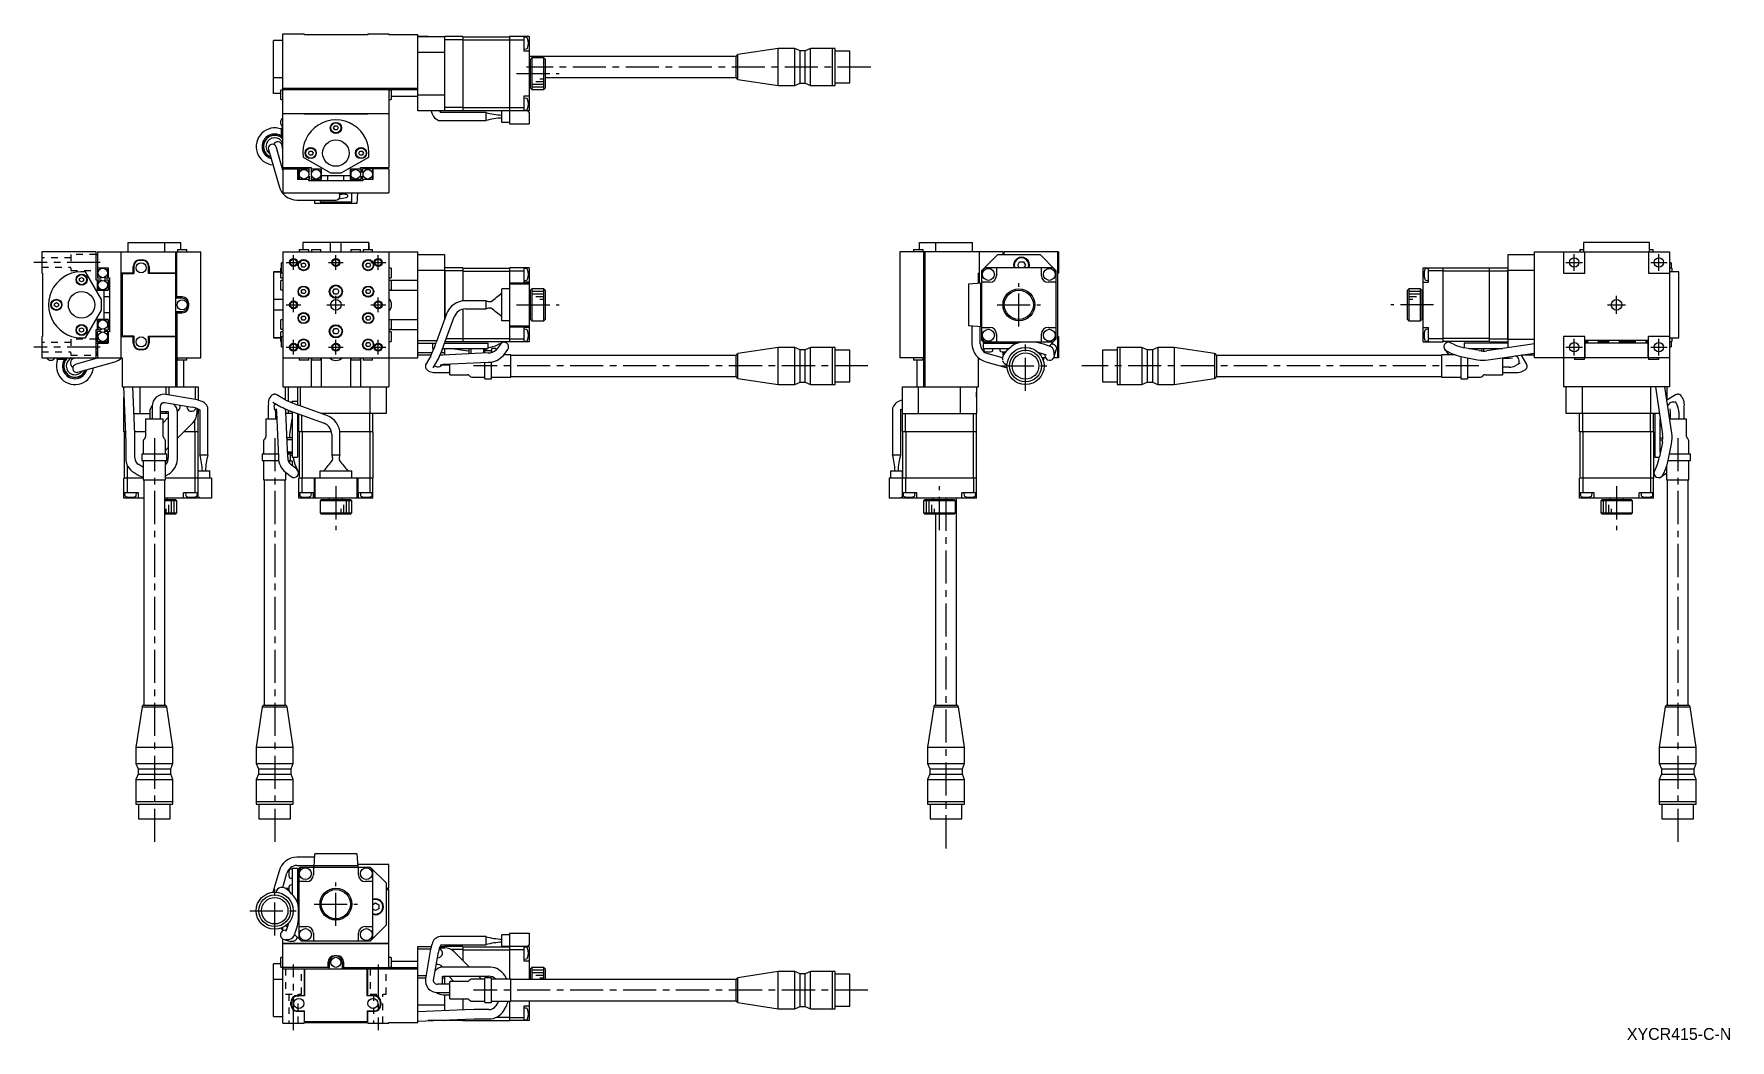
# Model space of a CAD drawing. Extents: x -229 to 412, y 17 to 397.
import ezdxf

# ---------------------------------------------------------------- set-up
doc = ezdxf.new("R2010")
doc.units = 0
doc.header["$LTSCALE"] = 10
doc.linetypes.add('CENTER', pattern=[2, 1.25, -0.25, 0.25, -0.25])
doc.linetypes.add('DOT', pattern=[0.5, 0.25, -0.25])
doc.layers.add('1', color=7, linetype='CONTINUOUS')
doc.styles.get("Standard").update_dxf_attribs({"font": 'FGP教科書体NT-M'})

msp = doc.modelspace()

# ---------------------------------------------------------------- texts
at = {"layer": '1', "color": 7}
msp.add_text('XYCR415-C-N', height=4.5, dxfattribs=at).set_placement((372.563574, 16.994824))

# ---------------------------------------------------------------- linework, layer by layer
at = {"layer": '1', "color": 7, "linetype": 'CONTINUOUS'}
for p, q in [((-134.983132, 394.414868), (-138.483132, 394.414868)), ((-138.483132, 374.414868), (-138.483132, 394.414868)), ((-134.983132, 396.914868), (-126.983132, 396.914868)), ((-134.983132, 346.414868), (-134.983132, 396.914868)), ((-126.983132, 396.914868), (-126.983132, 396.614868)), ((-102.983132, 396.614868), (-126.983132, 396.614868)), ((-102.983132, 396.914868), (-102.983132, 396.614868)), ((-102.983132, 396.914868), (-94.983132, 396.914868)), ((-94.983132, 396.914868), (-94.983132, 396.614868)), ((-83.983132, 396.614868), (-94.983132, 396.614868)), ((-83.983132, 367.914868), (-83.983132, 396.614868)), ((-80.159075, 395.914868), (-83.983132, 396.072353)), ((-83.983132, 395.914868), (-73.983132, 395.914868)), ((-73.883132, 395.914868), (-73.983132, 395.814868)), ((-73.983132, 395.914868), (-73.983132, 367.914868)), ((-66.983132, 394.714868), (-73.983132, 394.714868)), ((-66.983132, 395.914868), (-73.883132, 395.914868)), ((-66.983132, 395.914868), (-66.983132, 367.914868)), ((-66.983132, 395.814868), (-49.483132, 395.814868)), ((-66.983132, 394.673447), (-49.483132, 394.673447)), ((-49.483132, 395.914868), (-49.483132, 362.914868)), ((-41.983132, 395.914868), (-49.483132, 395.914868)), ((-49.483132, 394.714868), (-43.983132, 394.714868)), ((-43.983132, 395.914868), (-43.983132, 390.414868)), ((-42.997852, 395.578668), (-43.983132, 395.664868)), ((-43.983132, 391.164868), (-42.997852, 391.251069)), ((-41.983132, 395.914868), (-41.983132, 367.914868)), ((52.102655, 391.414868), (36.868672, 389.099194)), ((52.102655, 377.41487), (52.102655, 391.414868)), ((58.295654, 391.414868), (52.102655, 391.414868)), ((58.295654, 377.41487), (58.295654, 391.414868)), ((60.295654, 390.564869), (58.295654, 391.414868)), ((64.295654, 391.414868), (62.295654, 390.564869)), ((64.295654, 377.41487), (64.295654, 391.414868)), ((72.552654, 391.414868), (64.295654, 391.414868)), ((72.552654, 377.41487), (72.552654, 391.414868)), ((72.602654, 391.364868), (72.552654, 391.414868)), ((72.602654, 377.41487), (72.602654, 391.414868)), ((73.602656, 391.414868), (72.602654, 391.414868)), ((73.602656, 377.41487), (73.602656, 391.414868)), ((-73.983132, 389.914868), (-83.983132, 389.914868)), ((-41.983132, 390.414868), (-43.983132, 390.414868)), ((36.144998, 388.414869), (-41.983132, 388.414869)), ((-41.483132, 384.414868), (-41.983132, 384.414868)), ((-40.983132, 387.914868), (-41.483132, 387.414868)), ((-41.483132, 376.414868), (-41.483132, 387.414868)), ((-36.483132, 387.914868), (-40.983132, 387.914868)), ((-40.983132, 387.914868), (-40.983132, 375.914868)), ((-35.983132, 387.414868), (-36.483132, 387.914868)), ((-36.483132, 375.914868), (-36.483132, 387.914868)), ((-35.983132, 387.414868), (-35.983132, 376.414868)), ((36.144998, 380.414869), (36.144998, 388.414869)), ((36.868672, 379.730543), (36.868672, 389.099194)), ((60.295654, 378.264869), (60.295654, 390.564869)), ((62.295654, 390.564869), (60.295654, 390.564869)), ((62.295654, 378.264869), (62.295654, 390.564869)), ((79.102657, 390.414867), (73.602656, 390.414867)), ((79.102657, 378.414871), (79.102657, 390.414867)), ((-138.483132, 380.425646), (-134.983132, 380.425646)), ((-41.983132, 379.414868), (-41.483132, 379.414868)), ((-35.983132, 380.414869), (36.144998, 380.414869)), ((36.868672, 379.730543), (52.102655, 377.41487)), ((58.295654, 377.41487), (60.295654, 378.264869)), ((60.295654, 378.264869), (62.295654, 378.264869)), ((62.295654, 378.264869), (64.295654, 377.41487)), ((73.602656, 378.414871), (79.102657, 378.414871)), ((-135.833132, 374.414868), (-138.483132, 374.414868)), ((-134.983132, 375.714868), (-135.833132, 375.714868)), ((-135.833132, 372.114868), (-135.833132, 375.714868)), ((-135.833132, 372.114868), (-134.983132, 372.114868)), ((-134.983132, 376.414868), (-83.983132, 376.414868)), ((-134.983132, 375.914868), (-83.983132, 375.914868)), ((-94.983132, 375.914868), (-94.983132, 346.414868)), ((-94.133132, 375.714868), (-94.983132, 375.714868)), ((-94.983132, 372.114868), (-94.133132, 372.114868)), ((-94.133132, 375.714868), (-94.133132, 372.114868)), ((-94.133132, 373.414868), (-83.983132, 373.414868)), ((-83.983132, 373.914868), (-73.983132, 373.914868)), ((-41.983132, 373.414868), (-43.983132, 373.414868)), ((-43.983132, 373.414868), (-43.983132, 367.914868)), ((-42.997852, 372.578668), (-43.983132, 372.664868)), ((-41.483132, 376.414868), (-40.983132, 375.914868)), ((-40.983132, 375.914868), (-36.483132, 375.914868)), ((-36.483132, 375.914868), (-35.983132, 376.414868)), ((52.102655, 377.41487), (58.295654, 377.41487)), ((64.295654, 377.41487), (72.552654, 377.41487)), ((72.552654, 377.41487), (72.602654, 377.46487)), ((72.602654, 377.41487), (73.602656, 377.41487)), ((-134.983132, 366.914868), (-94.983132, 366.914868)), ((-126.983132, 366.914868), (-126.983132, 366.614868)), ((-102.983132, 366.614868), (-126.983132, 366.614868)), ((-102.983132, 366.914868), (-102.983132, 366.614868)), ((-73.983132, 367.914868), (-83.983132, 367.914868)), ((-75.343838, 367.289391), (-75.68685, 367.913869)), ((-58.283132, 367.289868), (-75.639441, 367.289868)), ((-66.983132, 369.114868), (-73.983132, 369.114868)), ((-73.983132, 368.014868), (-73.883132, 367.914868)), ((-66.983132, 367.914868), (-73.883132, 367.914868)), ((-66.983132, 369.15629), (-49.483132, 369.15629)), ((-66.983132, 368.014868), (-49.483132, 368.014868)), ((-58.283132, 364.189868), (-58.283132, 367.289868)), ((-52.283132, 363.514868), (-52.283132, 367.914868)), ((-41.983132, 367.914868), (-52.283132, 367.914868)), ((-49.483132, 369.114868), (-43.983132, 369.114868)), ((-43.983132, 368.164868), (-42.997852, 368.251069)), ((-42.283132, 367.414868), (-42.283132, 367.914868)), ((-41.983132, 367.414868), (-42.283132, 367.414868)), ((-41.983132, 367.414868), (-41.983132, 362.914868)), ((-135.583132, 357.514868), (-135.583132, 361.314868)), ((-134.983132, 361.314868), (-135.583132, 361.314868)), ((-115.849157, 361.414868), (-115.416145, 362.164868)), ((-115.416145, 360.664868), (-115.849157, 361.414868)), ((-115.416145, 362.164868), (-114.550119, 362.164868)), ((-114.550119, 360.664868), (-115.416145, 360.664868)), ((-114.550119, 362.164868), (-114.117106, 361.414868)), ((-114.117106, 361.414868), (-114.550119, 360.664868)), ((-75.639441, 364.189868), (-58.283132, 364.189868)), ((-49.483132, 363.514868), (-52.283132, 363.514868)), ((-49.483132, 362.914868), (-41.983132, 362.914868)), ((-140.471943, 353.28366), (-136.457139, 339.421951)), ((-134.983132, 345.475824), (-137.432546, 353.932794)), ((-135.583132, 358.355503), (-135.976615, 358.564722)), ((-135.583132, 357.514868), (-134.983132, 357.514868)), ((-134.983132, 353.112157), (-135.2585, 354.71176)), ((-134.983132, 357.470192), (-135.067155, 357.514868)), ((-125.349157, 351.914868), (-124.916145, 352.664868)), ((-124.916145, 352.664868), (-124.050119, 352.664868)), ((-124.050119, 352.664868), (-123.617106, 351.914868)), ((-106.349157, 351.914868), (-105.916145, 352.664868)), ((-105.916145, 352.664868), (-105.050119, 352.664868)), ((-105.050119, 352.664868), (-104.617106, 351.914868)), ((-134.983132, 346.414868), (-124.283132, 346.414868)), ((-134.983132, 345.914868), (-134.983132, 336.914868)), ((-134.983132, 345.914868), (-129.483132, 345.914868)), ((-134.004785, 345.914982), (-133.982974, 345.927782)), ((-133.983132, 345.914868), (-133.983132, 346.414868)), ((-133.483148, 346.310905), (-133.368763, 346.414077)), ((-133.483132, 345.914868), (-133.483132, 346.414868)), ((-131.483132, 346.414868), (-131.483132, 345.914868)), ((-129.483132, 346.414868), (-129.483132, 341.914868)), ((-128.983132, 345.914868), (-128.983132, 341.914868)), ((-128.983132, 345.914868), (-125.083132, 345.914868)), ((-128.883132, 345.914868), (-128.883132, 342.014868)), ((-127.394103, 350.425646), (-116.983132, 344.414868)), ((-124.916145, 351.164868), (-125.349157, 351.914868)), ((-125.083132, 344.625529), (-125.083132, 345.914868)), ((-124.050119, 351.164868), (-124.916145, 351.164868)), ((-124.383132, 345.914868), (-120.483132, 345.914868)), ((-124.383132, 345.914868), (-124.383132, 344.625529)), ((-124.283132, 346.414868), (-124.283132, 345.914868)), ((-123.617106, 351.914868), (-124.050119, 351.164868)), ((-120.583132, 345.814868), (-120.483132, 345.914868)), ((-120.483132, 345.914868), (-120.483132, 341.914868)), ((-112.983132, 344.414868), (-102.57216, 350.425646)), ((-109.483132, 345.914868), (-109.383132, 345.814868)), ((-109.483132, 341.914868), (-109.483132, 345.914868)), ((-109.483132, 345.914868), (-105.583132, 345.914868)), ((-105.916145, 351.164868), (-106.349157, 351.914868)), ((-105.050119, 351.164868), (-105.916145, 351.164868)), ((-105.683132, 346.414868), (-94.983132, 346.414868)), ((-105.683132, 345.914868), (-105.683132, 346.414868)), ((-105.583132, 345.914868), (-105.583132, 344.625529)), ((-104.617106, 351.914868), (-105.050119, 351.164868)), ((-104.883132, 344.625529), (-104.883132, 345.914868)), ((-94.983132, 345.914868), (-104.883132, 345.914868)), ((-101.083132, 342.014868), (-101.083132, 345.914868)), ((-100.983132, 345.914868), (-100.983132, 341.914868)), ((-95.983132, 346.414868), (-95.983132, 345.914868)), ((-94.983132, 345.914868), (-94.983132, 336.914868)), ((-135.038894, 345.668352), (-134.983132, 345.668352)), ((-125.083132, 341.914868), (-129.483132, 341.914868)), ((-128.883132, 342.014868), (-128.983132, 341.914868)), ((-128.883132, 342.014868), (-125.083132, 342.014868)), ((-125.301702, 344.406958), (-125.083132, 344.625529)), ((-125.083132, 343.204208), (-125.301702, 343.422779)), ((-125.183132, 341.414868), (-125.183132, 341.914868)), ((-104.783132, 341.414868), (-125.183132, 341.414868)), ((-125.083132, 343.204208), (-125.083132, 341.914868)), ((-120.583132, 345.814868), (-124.383132, 345.814868)), ((-124.383132, 344.625529), (-124.164561, 344.406958)), ((-124.164561, 343.422779), (-124.383132, 343.204208)), ((-124.383132, 343.204208), (-124.383132, 341.914868)), ((-120.483132, 341.914868), (-124.383132, 341.914868)), ((-120.583132, 341.914868), (-120.583132, 345.814868)), ((-120.483132, 343.414868), (-109.483132, 343.414868)), ((-117.983132, 341.414868), (-117.983132, 343.414868)), ((-116.983132, 344.414868), (-112.983132, 344.414868)), ((-111.983132, 341.414868), (-111.983132, 343.414868)), ((-105.583132, 341.914868), (-109.483132, 341.914868)), ((-105.583132, 345.814868), (-109.383132, 345.814868)), ((-109.383132, 345.814868), (-109.383132, 341.914868)), ((-105.801702, 344.406958), (-105.583132, 344.625529)), ((-105.583132, 343.204208), (-105.801702, 343.422779)), ((-105.583132, 343.204208), (-105.583132, 341.914868)), ((-104.883132, 344.625529), (-104.664561, 344.406958)), ((-104.664561, 343.422779), (-104.883132, 343.204208)), ((-104.883132, 341.914868), (-104.883132, 343.204208)), ((-104.883132, 342.014868), (-101.083132, 342.014868)), ((-100.983132, 341.914868), (-104.883132, 341.914868)), ((-104.783132, 341.914868), (-104.783132, 341.414868)), ((-100.983132, 341.914868), (-101.083132, 342.014868)), ((-134.983132, 336.914868), (-94.983132, 336.914868)), ((-129.69947, 334.189868), (-114.983132, 334.189868)), ((-122.883498, 332.914868), (-122.972654, 334.189868)), ((-120.983132, 334.189868), (-120.983132, 333.514868)), ((-120.983132, 333.514868), (-108.983132, 333.514868)), ((-113.848834, 334.685956), (-111.094722, 335.195269)), ((-108.983132, 333.514868), (-108.983132, 336.914868)), ((-106.803059, 336.914868), (-107.082766, 332.914868)), ((-107.082766, 332.914868), (-122.883498, 332.914868)), ((-205.52234, 314.603782), (-226.02234, 314.603782)), ((-226.02234, 314.603782), (-226.02234, 306.603782)), ((-205.52234, 303.903782), (-205.52234, 314.603782)), ((-205.02234, 314.603782), (-205.02234, 304.703782)), ((-205.02234, 314.603782), (-166.02234, 314.603782)), ((-196.02234, 274.603782), (-196.02234, 314.603782)), ((-193.52234, 318.103782), (-193.52234, 314.603782)), ((-193.52234, 318.103782), (-173.52234, 318.103782)), ((-179.533117, 314.603782), (-179.533117, 318.103782)), ((-175.52234, 314.603782), (-175.52234, 263.603782)), ((-175.02234, 297.103782), (-175.02234, 314.603782)), ((-174.82234, 315.453782), (-174.82234, 314.603782)), ((-174.82234, 315.453782), (-171.22234, 315.453782)), ((-173.52234, 315.453782), (-173.52234, 318.103782)), ((-171.22234, 314.603782), (-171.22234, 315.453782)), ((-166.02234, 274.603782), (-166.02234, 314.603782)), ((-134.983132, 314.603782), (-83.983132, 314.603782)), ((-134.983132, 314.603782), (-134.983132, 263.603782)), ((-128.833132, 315.453782), (-125.233132, 315.453782)), ((-128.833132, 315.453782), (-128.833132, 314.603782)), ((-127.483132, 318.103782), (-127.483132, 315.453782)), ((-102.483132, 318.103782), (-127.483132, 318.103782)), ((-127.394103, 315.453782), (-127.394103, 318.103782)), ((-125.233132, 314.603782), (-125.233132, 315.453782)), ((-124.233132, 315.453782), (-120.633132, 315.453782)), ((-124.233132, 315.453782), (-124.233132, 314.603782)), ((-120.633132, 314.603782), (-120.633132, 315.453782)), ((-116.983132, 314.603782), (-116.983132, 318.103782)), ((-112.983132, 314.603782), (-112.983132, 318.103782)), ((-109.333132, 315.453782), (-105.733132, 315.453782)), ((-109.333132, 315.453782), (-109.333132, 314.603782)), ((-105.733132, 314.603782), (-105.733132, 315.453782)), ((-104.733132, 315.453782), (-101.133132, 315.453782)), ((-104.733132, 315.453782), (-104.733132, 314.603782)), ((-102.57216, 318.103782), (-102.57216, 315.453782)), ((-102.483132, 315.453782), (-102.483132, 318.103782)), ((-101.133132, 314.603782), (-101.133132, 315.453782)), ((-94.983132, 314.603782), (-94.983132, 263.603782)), ((-83.983132, 274.603782), (-83.983132, 314.603782)), ((97.952072, 314.603782), (97.952072, 274.603782)), ((136.952072, 314.603782), (97.952072, 314.603782)), ((103.152072, 315.453782), (103.152072, 314.603782)), ((103.152072, 315.453782), (106.752072, 315.453782)), ((105.452072, 315.453782), (105.452072, 318.103782)), ((105.452072, 318.103782), (125.452072, 318.103782)), ((106.752072, 314.603782), (106.752072, 315.453782)), ((106.952072, 314.603782), (106.952072, 263.603782)), ((107.452072, 314.603782), (107.452072, 263.603782)), ((111.462849, 318.103782), (111.462849, 314.603782)), ((125.452072, 314.603782), (125.452072, 318.103782)), ((127.952072, 314.603782), (127.952072, 302.783855)), ((136.952072, 313.603782), (136.952072, 314.603782)), ((137.452072, 313.603782), (137.452072, 314.603782)), ((157.952072, 314.603782), (137.452072, 314.603782)), ((157.652072, 274.603782), (157.652072, 314.603782)), ((157.952072, 314.603782), (157.952072, 306.603782)), ((337.663711, 274.603782), (337.663711, 314.603782)), ((337.663711, 314.603782), (388.663711, 314.603782)), ((348.663711, 314.603782), (348.663711, 306.603782)), ((354.813711, 315.453782), (356.163711, 315.453782)), ((354.813711, 315.453782), (354.813711, 314.603782)), ((381.163711, 318.103782), (356.163711, 318.103782)), ((356.163711, 318.103782), (356.163711, 314.603782)), ((356.663711, 306.603782), (356.663711, 314.603782)), ((380.663711, 314.603782), (380.663711, 306.603782)), ((381.163711, 314.603782), (381.163711, 318.103782)), ((381.163711, 315.453782), (382.513711, 315.453782)), ((382.513711, 314.603782), (382.513711, 315.453782)), ((388.663711, 314.603782), (388.663711, 263.603782)), ((-205.52234, 313.603782), (-205.02234, 313.603782)), ((-205.02234, 308.603782), (-201.02234, 308.603782)), ((-201.12234, 308.503782), (-205.02234, 308.503782)), ((-201.02234, 308.603782), (-201.12234, 308.503782)), ((-201.12234, 304.703782), (-201.12234, 308.503782)), ((-201.02234, 308.603782), (-201.02234, 304.703782)), ((-191.52234, 306.603782), (-191.52234, 309.103782)), ((-191.32234, 309.103782), (-191.32234, 306.403782)), ((-189.02234, 311.603782), (-188.02234, 311.603782)), ((-188.02234, 311.403782), (-189.02234, 311.403782)), ((-185.72234, 306.403782), (-185.72234, 309.103782)), ((-185.52234, 309.103782), (-185.52234, 306.603782)), ((-135.833132, 304.853782), (-135.833132, 308.453782)), ((-135.583132, 308.453782), (-135.833132, 308.453782)), ((-135.583132, 306.703782), (-135.583132, 310.503782)), ((-134.983132, 310.503782), (-135.583132, 310.503782)), ((-128.049157, 309.603782), (-127.616145, 310.353782)), ((-127.616145, 308.853782), (-128.049157, 309.603782)), ((-127.616145, 310.353782), (-126.750119, 310.353782)), ((-126.750119, 308.853782), (-127.616145, 308.853782)), ((-126.750119, 310.353782), (-126.317106, 309.603782)), ((-126.317106, 309.603782), (-126.750119, 308.853782)), ((-103.649157, 309.603782), (-103.216145, 310.353782)), ((-103.216145, 308.853782), (-103.649157, 309.603782)), ((-103.216145, 310.353782), (-102.350119, 310.353782)), ((-102.350119, 308.853782), (-103.216145, 308.853782)), ((-102.350119, 310.353782), (-101.917106, 309.603782)), ((-101.917106, 309.603782), (-102.350119, 308.853782)), ((-94.133132, 308.453782), (-94.983132, 308.453782)), ((-94.133132, 308.453782), (-94.133132, 304.853782)), ((-83.983132, 313.603782), (-73.983132, 313.603782)), ((-73.983132, 307.603782), (-83.983132, 307.603782)), ((-73.983132, 313.603782), (-73.983132, 288.970012)), ((-66.983132, 308.603782), (-73.983132, 308.603782)), ((-73.983132, 307.503782), (-73.883132, 307.403782)), ((-66.983132, 308.603782), (-66.983132, 296.099798)), ((-66.983132, 308.503782), (-49.483132, 308.503782)), ((-41.983132, 308.603782), (-49.483132, 308.603782)), ((-49.483132, 308.603782), (-49.483132, 280.603782)), ((-43.983132, 308.603782), (-43.983132, 303.103782)), ((-42.997852, 308.267581), (-43.983132, 308.353782)), ((-41.983132, 308.603782), (-41.983132, 280.603782)), ((134.952072, 313.603782), (128.952072, 307.603782)), ((130.152072, 308.603782), (128.952072, 307.403782)), ((128.952072, 281.103782), (128.952072, 307.603782)), ((155.752072, 308.603782), (130.152072, 308.603782)), ((134.452072, 308.603782), (134.452072, 305.603782)), ((134.952072, 313.603782), (150.952072, 313.603782)), ((142.508696, 309.603782), (143.230384, 310.853782)), ((143.086047, 308.603782), (142.508696, 309.603782)), ((143.230384, 310.853782), (144.67376, 310.853782)), ((144.67376, 310.853782), (145.395448, 309.603782)), ((145.395448, 309.603782), (144.818097, 308.603782)), ((156.952072, 307.603782), (150.952072, 313.603782)), ((151.452072, 305.603782), (151.452072, 308.603782)), ((156.952072, 307.403782), (155.752072, 308.603782)), ((156.952072, 307.603782), (156.952072, 281.603782)), ((295.663711, 280.603782), (295.663711, 308.603782)), ((295.663711, 308.603782), (303.163711, 308.603782)), ((297.663711, 308.353782), (296.678431, 308.267581)), ((297.663711, 303.103782), (297.663711, 308.603782)), ((303.163711, 280.603782), (303.163711, 308.603782)), ((320.663711, 308.503782), (303.163711, 308.503782)), ((320.663711, 308.603782), (327.663711, 308.603782)), ((320.663711, 280.603782), (320.663711, 308.603782)), ((327.563711, 307.403782), (327.663711, 307.503782)), ((327.663711, 313.603782), (337.663711, 313.603782)), ((327.663711, 278.403862), (327.663711, 313.603782)), ((337.663711, 307.603782), (327.663711, 307.603782)), ((389.263711, 310.503782), (388.663711, 310.503782)), ((389.513711, 308.453782), (388.663711, 308.453782)), ((389.263711, 310.503782), (389.263711, 308.453782)), ((389.513711, 308.453782), (389.513711, 307.103782)), ((-226.02234, 306.603782), (-225.72234, 306.603782)), ((-225.72234, 306.603782), (-225.72234, 282.603782)), ((-211.77234, 304.536794), (-211.02234, 304.969807)), ((-211.77234, 303.670769), (-211.77234, 304.536794)), ((-211.02234, 303.237756), (-211.77234, 303.670769)), ((-211.02234, 304.969807), (-210.27234, 304.536794)), ((-210.27234, 303.670769), (-211.02234, 303.237756)), ((-210.27234, 304.536794), (-210.27234, 303.670769)), ((-203.52234, 296.603782), (-209.533117, 307.014753)), ((-205.02234, 303.903782), (-205.52234, 303.903782)), ((-203.733, 304.703782), (-205.02234, 304.703782)), ((-205.02234, 300.103782), (-205.02234, 304.003782)), ((-205.02234, 304.003782), (-203.733, 304.003782)), ((-204.92234, 304.003782), (-204.92234, 300.203782)), ((-203.733, 304.703782), (-203.51443, 304.922352)), ((-203.51443, 303.785211), (-203.733, 304.003782)), ((-202.530251, 304.922352), (-202.31168, 304.703782)), ((-202.31168, 304.003782), (-202.530251, 303.785211)), ((-201.02234, 304.703782), (-202.31168, 304.703782)), ((-202.31168, 304.003782), (-201.02234, 304.003782)), ((-201.02234, 304.803782), (-200.52234, 304.803782)), ((-201.02234, 304.003782), (-201.02234, 300.103782)), ((-200.52234, 304.803782), (-200.52234, 284.403782)), ((-191.32234, 306.603782), (-196.02234, 306.603782)), ((-196.02234, 302.783855), (-195.72234, 302.762877)), ((-195.72234, 306.603782), (-195.72234, 282.603782)), ((-195.52234, 282.803782), (-195.52234, 306.403782)), ((-195.52234, 306.403782), (-191.32234, 306.403782)), ((-175.52234, 306.603782), (-185.72234, 306.603782)), ((-175.52234, 306.403782), (-185.72234, 306.403782)), ((-135.833132, 307.103782), (-138.483132, 307.103782)), ((-138.483132, 307.103782), (-138.483132, 282.103782)), ((-138.483132, 307.014753), (-135.833132, 307.014753)), ((-135.833132, 304.853782), (-134.983132, 304.853782)), ((-135.833132, 300.253782), (-135.833132, 303.853782)), ((-134.983132, 303.853782), (-135.833132, 303.853782)), ((-135.583132, 306.703782), (-134.983132, 306.703782)), ((-94.983132, 304.853782), (-94.133132, 304.853782)), ((-94.983132, 303.903782), (-83.983132, 303.903782)), ((-94.133132, 303.853782), (-94.983132, 303.853782)), ((-94.133132, 303.853782), (-94.133132, 300.253782)), ((-73.883132, 307.403782), (-73.883132, 289.24476)), ((-66.983132, 307.403782), (-73.883132, 307.403782)), ((-66.983132, 307.36236), (-49.483132, 307.36236)), ((-49.483132, 307.403782), (-43.983132, 307.403782)), ((-49.483132, 302.853782), (-42.283132, 302.853782)), ((-49.483132, 302.504148), (-41.983132, 302.504148)), ((-43.983132, 303.853782), (-42.997852, 303.939983)), ((-41.983132, 303.103782), (-43.983132, 303.103782)), ((-42.283132, 302.818818), (-42.283132, 302.853782)), ((-41.983132, 302.818818), (-42.283132, 302.818818)), ((123.952072, 302.504142), (128.952072, 302.853782)), ((123.952072, 302.504148), (123.952072, 286.703416)), ((127.952072, 306.603782), (127.652072, 306.603782)), ((127.652072, 302.762877), (127.652072, 306.603782)), ((128.452072, 302.818818), (128.452072, 286.388745)), ((131.952072, 303.103782), (128.952072, 303.103782)), ((156.952072, 303.103782), (153.952072, 303.103782)), ((157.952072, 306.603782), (157.652072, 306.603782)), ((295.663711, 303.103782), (297.663711, 303.103782)), ((296.678431, 303.939983), (297.663711, 303.853782)), ((303.163711, 307.403782), (297.663711, 307.403782)), ((320.663711, 307.36236), (303.163711, 307.36236)), ((320.663711, 307.403782), (327.563711, 307.403782)), ((327.563711, 281.803782), (327.563711, 307.403782)), ((348.663711, 306.603782), (356.663711, 306.603782)), ((380.663711, 306.603782), (388.663711, 306.603782)), ((392.163711, 307.103782), (388.663711, 307.103782)), ((392.163711, 282.103782), (392.163711, 307.103782)), ((-221.27234, 295.036794), (-220.52234, 295.469807)), ((-221.27234, 294.170769), (-221.27234, 295.036794)), ((-220.52234, 295.469807), (-219.77234, 295.036794)), ((-219.77234, 295.036794), (-219.77234, 294.170769)), ((-205.02234, 300.103782), (-204.92234, 300.203782)), ((-201.02234, 300.103782), (-205.02234, 300.103782)), ((-204.92234, 300.203782), (-201.02234, 300.203782)), ((-203.52234, 292.603782), (-203.52234, 296.603782)), ((-202.52234, 289.103782), (-202.52234, 300.103782)), ((-200.52234, 297.603782), (-202.52234, 297.603782)), ((-195.72234, 300.603782), (-196.02234, 300.603782)), ((-173.07234, 297.103782), (-175.52234, 297.103782)), ((-173.02234, 297.603782), (-175.02234, 297.603782)), ((-170.52234, 294.103782), (-170.52234, 295.103782)), ((-134.983132, 296.603782), (-138.483132, 296.603782)), ((-135.833132, 300.253782), (-134.983132, 300.253782)), ((-128.049157, 299.603782), (-127.616145, 300.353782)), ((-127.616145, 298.853782), (-128.049157, 299.603782)), ((-127.616145, 300.353782), (-126.750119, 300.353782)), ((-126.750119, 298.853782), (-127.616145, 298.853782)), ((-126.750119, 300.353782), (-126.317106, 299.603782)), ((-126.317106, 299.603782), (-126.750119, 298.853782)), ((-116.137832, 299.603782), (-115.560482, 300.603782)), ((-115.560482, 298.603782), (-116.137832, 299.603782)), ((-115.560482, 300.603782), (-114.405782, 300.603782)), ((-114.405782, 298.603782), (-115.560482, 298.603782)), ((-114.405782, 300.603782), (-113.828431, 299.603782)), ((-113.828431, 299.603782), (-114.405782, 298.603782)), ((-103.649157, 299.603782), (-103.216145, 300.353782)), ((-103.216145, 298.853782), (-103.649157, 299.603782)), ((-103.216145, 300.353782), (-102.350119, 300.353782)), ((-102.350119, 298.853782), (-103.216145, 298.853782)), ((-102.350119, 300.353782), (-101.917106, 299.603782)), ((-101.917106, 299.603782), (-102.350119, 298.853782)), ((-94.983132, 300.253782), (-94.133132, 300.253782)), ((-94.983132, 300.103782), (-83.983132, 300.103782)), ((-58.283132, 296.153782), (-66.081887, 296.153782)), ((-58.283132, 293.053782), (-58.283132, 296.153782)), ((-52.283132, 288.603782), (-52.283132, 300.603782)), ((-49.483132, 300.603782), (-52.283132, 300.603782)), ((-41.483132, 297.103782), (-41.983132, 297.103782)), ((-40.983132, 300.603782), (-41.483132, 300.103782)), ((-41.483132, 289.103782), (-41.483132, 300.103782)), ((-40.983132, 300.603782), (-40.983132, 288.603782)), ((-36.483132, 300.603782), (-40.983132, 300.603782)), ((-36.483132, 288.603782), (-36.483132, 300.603782)), ((-35.983132, 300.103782), (-36.483132, 300.603782)), ((-35.983132, 300.103782), (-35.983132, 289.103782)), ((290.163711, 300.603782), (289.663711, 300.103782)), ((289.663711, 289.103782), (289.663711, 300.103782)), ((290.163711, 300.603782), (290.163711, 288.603782)), ((294.663711, 300.603782), (290.163711, 300.603782)), ((294.663711, 288.603782), (294.663711, 300.603782)), ((295.163711, 300.103782), (294.663711, 300.603782)), ((295.163711, 300.103782), (295.163711, 289.103782)), ((295.663711, 297.103782), (295.163711, 297.103782)), ((-220.52234, 293.737756), (-221.27234, 294.170769)), ((-219.77234, 294.170769), (-220.52234, 293.737756)), ((-209.533117, 282.19281), (-203.52234, 292.603782)), ((-204.92234, 289.003782), (-205.02234, 289.103782)), ((-205.02234, 285.203782), (-205.02234, 289.103782)), ((-205.02234, 289.103782), (-201.02234, 289.103782)), ((-204.92234, 289.003782), (-204.92234, 285.203782)), ((-201.02234, 289.003782), (-204.92234, 289.003782)), ((-200.52234, 291.603782), (-202.52234, 291.603782)), ((-201.02234, 289.103782), (-201.02234, 285.203782)), ((-175.52234, 292.103782), (-173.07234, 292.103782)), ((-175.02234, 292.103782), (-175.02234, 263.603782)), ((-175.02234, 291.603782), (-173.02234, 291.603782)), ((-134.983132, 292.603782), (-138.483132, 292.603782)), ((-135.833132, 285.353782), (-135.833132, 288.953782)), ((-134.983132, 288.953782), (-135.833132, 288.953782)), ((-128.049157, 289.603782), (-127.616145, 290.353782)), ((-127.616145, 288.853782), (-128.049157, 289.603782)), ((-127.616145, 290.353782), (-126.750119, 290.353782)), ((-126.750119, 288.853782), (-127.616145, 288.853782)), ((-126.750119, 290.353782), (-126.317106, 289.603782)), ((-126.317106, 289.603782), (-126.750119, 288.853782)), ((-103.649157, 289.603782), (-103.216145, 290.353782)), ((-103.216145, 288.853782), (-103.649157, 289.603782)), ((-103.216145, 290.353782), (-102.350119, 290.353782)), ((-102.350119, 288.853782), (-103.216145, 288.853782)), ((-102.350119, 290.353782), (-101.917106, 289.603782)), ((-101.917106, 289.603782), (-102.350119, 288.853782)), ((-94.983132, 289.103782), (-83.983132, 289.103782)), ((-94.133132, 288.953782), (-94.983132, 288.953782)), ((-94.133132, 288.953782), (-94.133132, 285.353782)), ((-73.176566, 291.186034), (-77.095964, 280.417575)), ((-74.182917, 279.357313), (-70.263519, 290.125771)), ((-66.983132, 292.961563), (-66.983132, 280.603782)), ((-66.081887, 293.053782), (-58.283132, 293.053782)), ((-56.429373, 293.344016), (-56.336867, 293.304475)), ((-49.483132, 288.603782), (-52.283132, 288.603782)), ((-41.983132, 292.103782), (-41.483132, 292.103782)), ((-41.483132, 289.103782), (-40.983132, 288.603782)), ((-40.983132, 288.603782), (-36.483132, 288.603782)), ((-36.483132, 288.603782), (-35.983132, 289.103782)), ((289.663711, 289.103782), (290.163711, 288.603782)), ((290.163711, 288.603782), (294.663711, 288.603782)), ((294.663711, 288.603782), (295.163711, 289.103782)), ((295.163711, 292.103782), (295.663711, 292.103782)), ((-226.02234, 282.603782), (-226.02234, 274.603782)), ((-226.02234, 282.603782), (-225.72234, 282.603782)), ((-211.77234, 285.536794), (-211.02234, 285.969807)), ((-211.77234, 284.670769), (-211.77234, 285.536794)), ((-211.02234, 284.237756), (-211.77234, 284.670769)), ((-211.02234, 285.969807), (-210.27234, 285.536794)), ((-210.27234, 284.670769), (-211.02234, 284.237756)), ((-210.27234, 285.536794), (-210.27234, 284.670769)), ((-205.52234, 285.303782), (-205.02234, 285.303782)), ((-205.52234, 274.603782), (-205.52234, 285.303782)), ((-203.733, 285.203782), (-205.02234, 285.203782)), ((-203.733, 284.503782), (-205.02234, 284.503782)), ((-205.02234, 280.603782), (-205.02234, 284.503782)), ((-203.733, 285.203782), (-203.51443, 285.422352)), ((-203.51443, 284.285211), (-203.733, 284.503782)), ((-202.530251, 285.422352), (-202.31168, 285.203782)), ((-202.31168, 284.503782), (-202.530251, 284.285211)), ((-202.31168, 285.203782), (-201.02234, 285.203782)), ((-201.02234, 284.503782), (-202.31168, 284.503782)), ((-201.12234, 280.703782), (-201.12234, 284.503782)), ((-201.02234, 284.503782), (-201.02234, 280.103782)), ((-200.52234, 284.403782), (-201.02234, 284.403782)), ((-196.02234, 282.603782), (-191.32234, 282.603782)), ((-191.32234, 282.803782), (-195.52234, 282.803782)), ((-191.52234, 280.103782), (-191.52234, 282.603782)), ((-191.32234, 282.803782), (-191.32234, 280.103782)), ((-185.72234, 282.803782), (-175.52234, 282.803782)), ((-185.72234, 280.103782), (-185.72234, 282.803782)), ((-185.72234, 282.603782), (-175.52234, 282.603782)), ((-185.52234, 282.603782), (-185.52234, 280.103782)), ((-135.833132, 282.19281), (-138.483132, 282.19281)), ((-138.483132, 282.103782), (-135.833132, 282.103782)), ((-135.833132, 285.353782), (-134.983132, 285.353782)), ((-135.833132, 280.753782), (-135.833132, 284.353782)), ((-134.983132, 284.353782), (-135.833132, 284.353782)), ((-135.583132, 278.703782), (-135.583132, 282.503782)), ((-134.983132, 282.503782), (-135.583132, 282.503782)), ((-116.137832, 284.603782), (-115.560482, 285.603782)), ((-115.560482, 283.603782), (-116.137832, 284.603782)), ((-115.560482, 285.603782), (-114.405782, 285.603782)), ((-114.405782, 283.603782), (-115.560482, 283.603782)), ((-114.405782, 285.603782), (-113.828431, 284.603782)), ((-113.828431, 284.603782), (-114.405782, 283.603782)), ((-94.983132, 285.353782), (-94.133132, 285.353782)), ((-94.983132, 285.303782), (-83.983132, 285.303782)), ((-94.133132, 284.353782), (-94.983132, 284.353782)), ((-94.133132, 284.353782), (-94.133132, 280.753782)), ((-66.983132, 281.845203), (-49.483132, 281.845203)), ((-49.483132, 286.703416), (-41.983132, 286.703416)), ((-49.483132, 286.353782), (-42.283132, 286.353782)), ((-41.983132, 286.103782), (-43.983132, 286.103782)), ((-43.983132, 286.103782), (-43.983132, 280.603782)), ((-42.997852, 285.267581), (-43.983132, 285.353782)), ((-42.283132, 286.353782), (-42.283132, 286.388745)), ((-41.983132, 286.388745), (-42.283132, 286.388745)), ((128.952072, 286.353782), (123.952072, 286.703412)), ((125.227072, 286.614259), (125.227072, 279.887444)), ((128.327072, 279.887444), (128.327072, 286.397486)), ((128.952072, 286.103782), (131.952072, 286.103782)), ((134.452072, 283.603782), (134.452072, 280.603782)), ((151.452072, 280.603782), (151.452072, 283.603782)), ((153.952072, 286.103782), (156.952072, 286.103782)), ((157.952072, 282.603782), (157.652072, 282.603782)), ((157.952072, 282.603782), (157.952072, 274.603782)), ((295.663711, 286.103782), (297.663711, 286.103782)), ((297.663711, 285.353782), (296.678431, 285.267581)), ((297.663711, 280.603782), (297.663711, 286.103782)), ((320.663711, 281.845203), (303.163711, 281.845203)), ((356.663711, 282.603782), (348.663711, 282.603782)), ((348.663711, 282.603782), (348.663711, 263.603782)), ((356.663711, 274.603782), (356.663711, 282.603782)), ((388.663711, 282.603782), (380.663711, 282.603782)), ((380.663711, 274.603782), (380.663711, 282.603782)), ((388.663711, 282.103782), (392.163711, 282.103782)), ((389.513711, 282.103782), (389.513711, 280.753782)), ((-205.52234, 280.103782), (-201.02234, 280.103782)), ((-205.52234, 278.103782), (-205.02234, 278.103782)), ((-205.02234, 276.103782), (-205.52234, 276.103782)), ((-205.02234, 275.603782), (-205.52234, 275.603782)), ((-205.418377, 276.103765), (-205.521549, 276.218151)), ((-205.022453, 275.582128), (-205.035253, 275.60394)), ((-205.02234, 280.703782), (-201.12234, 280.703782)), ((-205.02234, 280.603782), (-201.02234, 280.603782)), ((-205.02234, 280.103782), (-205.02234, 274.603782)), ((-201.12234, 280.703782), (-201.02234, 280.603782)), ((-189.02234, 277.803782), (-188.02234, 277.803782)), ((-188.02234, 277.603782), (-189.02234, 277.603782)), ((-135.833132, 280.753782), (-135.583132, 280.753782)), ((-135.583132, 278.703782), (-134.983132, 278.703782)), ((-128.049157, 279.603782), (-127.616145, 280.353782)), ((-127.616145, 278.853782), (-128.049157, 279.603782)), ((-127.616145, 280.353782), (-126.750119, 280.353782)), ((-126.750119, 278.853782), (-127.616145, 278.853782)), ((-126.750119, 280.353782), (-126.317106, 279.603782)), ((-126.317106, 279.603782), (-126.750119, 278.853782)), ((-103.649157, 279.603782), (-103.216145, 280.353782)), ((-103.216145, 278.853782), (-103.649157, 279.603782)), ((-103.216145, 280.353782), (-102.350119, 280.353782)), ((-102.350119, 278.853782), (-103.216145, 278.853782)), ((-102.350119, 280.353782), (-101.917106, 279.603782)), ((-101.917106, 279.603782), (-102.350119, 278.853782)), ((-94.983132, 280.753782), (-94.133132, 280.753782)), ((-83.983132, 281.103782), (-76.846206, 281.103782)), ((-83.983132, 280.103782), (-77.211081, 280.103782)), ((-83.983132, 276.603782), (-78.591301, 276.603782)), ((-79.052295, 275.603782), (-83.983132, 275.603782)), ((-78.483132, 280.103782), (-78.483132, 278.103782)), ((-78.483132, 278.103782), (-77.973438, 278.103782)), ((-78.233132, 278.103782), (-78.186606, 277.571984)), ((-74.57999, 275.64653), (-75.670213, 275.550416)), ((-75.199875, 275.603782), (-75.647262, 275.603782)), ((-75.234346, 276.603782), (-73.983132, 276.603782)), ((-74.792868, 277.420994), (-74.758223, 277.816987)), ((-74.648821, 278.103782), (-57.483132, 278.103782)), ((-57.448778, 276.425221), (-74.57999, 275.64653)), ((-73.983132, 278.103782), (-73.983132, 275.67366)), ((-73.911225, 280.103782), (-57.483132, 280.103782)), ((-66.983132, 280.603782), (-73.72924, 280.603782)), ((-66.983132, 281.803782), (-73.292475, 281.803782)), ((-65.949657, 277.235483), (-71.919855, 278.103782)), ((-66.983132, 280.703782), (-49.483132, 280.703782)), ((-64.783147, 277.149071), (-65.949657, 277.235483)), ((-64.783132, 278.103782), (-64.783132, 276.091841)), ((-63.965887, 278.103782), (-63.965887, 276.128989)), ((-59.298453, 278.103782), (-59.298453, 276.341145)), ((-58.883132, 278.103782), (-58.883132, 276.360023)), ((-58.428007, 277.373782), (-58.733132, 277.258506)), ((-58.733132, 276.366841), (-58.733132, 277.258506)), ((-58.428007, 277.373782), (-56.233132, 277.373782)), ((-58.183132, 277.373782), (-58.183132, 278.103782)), ((-57.483132, 278.103782), (-57.483132, 280.103782)), ((-56.233132, 276.62118), (-56.233132, 277.373782)), ((-56.233132, 276.873782), (-56.083132, 276.873782)), ((-56.083132, 276.666227), (-56.083132, 278.103782)), ((-54.583132, 278.103782), (-56.083132, 278.103782)), ((-54.583132, 278.103782), (-54.583132, 277.567494)), ((-52.873927, 279.798581), (-54.510798, 277.655262)), ((-52.258483, 280.305283), (-53.895394, 279.4963)), ((-51.729206, 275.530938), (-50.092336, 277.674258)), ((-48.897345, 275.703782), (-51.597204, 275.703782)), ((-49.483132, 281.803782), (-43.983132, 281.803782)), ((-41.983132, 280.603782), (-49.483132, 280.603782)), ((-48.897345, 267.303782), (-48.897345, 275.703782)), ((36.144998, 275.503782), (-48.897345, 275.503782)), ((-43.983132, 280.853782), (-42.997852, 280.939983)), ((36.144998, 267.503782), (36.144998, 275.503782)), ((52.102655, 278.503781), (36.868672, 276.188107)), ((36.868672, 266.819456), (36.868672, 276.188107)), ((58.295654, 278.503781), (52.102655, 278.503781)), ((52.102655, 264.503783), (52.102655, 278.503781)), ((60.295654, 277.653782), (58.295654, 278.503781)), ((58.295654, 264.503783), (58.295654, 278.503781)), ((62.295654, 277.653782), (60.295654, 277.653782)), ((60.295654, 265.353782), (60.295654, 277.653782)), ((64.295654, 278.503781), (62.295654, 277.653782)), ((62.295654, 265.353782), (62.295654, 277.653782)), ((72.552654, 278.503781), (64.295654, 278.503781)), ((64.295654, 264.503783), (64.295654, 278.503781)), ((72.602654, 278.453781), (72.552654, 278.503781)), ((72.552654, 264.503783), (72.552654, 278.503781)), ((73.602656, 278.503781), (72.602654, 278.503781)), ((72.602654, 264.503783), (72.602654, 278.503781)), ((73.602656, 264.503783), (73.602656, 278.503781)), ((79.102657, 277.50378), (73.602656, 277.50378)), ((79.102657, 265.503784), (79.102657, 277.50378)), ((128.952072, 281.803782), (130.152072, 280.603782)), ((128.952072, 281.103782), (129.952072, 280.103782)), ((129.452072, 280.103782), (129.452072, 278.103782)), ((129.452072, 280.103782), (142.408716, 280.103782)), ((129.452072, 278.103782), (139.313762, 278.103782)), ((129.702072, 278.103782), (129.761808, 277.420994)), ((130.152072, 280.603782), (155.752072, 280.603782)), ((136.705556, 274.548019), (131.321572, 276.107397)), ((133.142336, 277.420994), (133.202072, 278.103782)), ((135.702072, 278.103782), (135.761808, 277.420994)), ((136.952072, 275.581805), (136.952072, 276.828845)), ((137.348478, 276.103782), (136.952072, 276.103782)), ((136.964967, 275.603782), (136.952072, 275.603782)), ((137.452072, 276.218809), (137.452072, 276.803782)), ((139.728499, 278.511075), (139.046882, 277.841692)), ((139.191574, 277.983787), (139.202072, 278.103782)), ((142.875804, 280.239631), (143.086047, 280.603782)), ((144.818097, 280.603782), (144.885856, 280.48642)), ((147.961486, 280.48642), (144.841394, 280.48642)), ((150.11976, 276.72084), (151.749436, 276.247022)), ((151.052071, 275.703781), (151.630029, 276.281739)), ((152.726579, 279.607854), (151.193257, 280.053658)), ((151.749436, 276.247022), (153.242141, 275.669969)), ((152.805012, 275.885737), (152.805012, 275.594615)), ((152.805201, 275.552406), (152.805355, 275.538179)), ((154.369659, 279.021368), (156.952072, 281.603782)), ((155.198169, 279.849878), (155.339607, 279.858011)), ((155.339607, 279.858011), (155.481166, 279.854583)), ((155.481166, 279.854583), (155.62192, 279.839617)), ((155.62192, 279.839617), (155.760949, 279.813211)), ((155.752072, 280.603782), (156.952072, 281.803782)), ((155.760949, 279.813211), (155.897345, 279.775537)), ((155.897345, 279.775537), (156.030214, 279.726843)), ((156.030214, 279.726843), (156.158689, 279.667445)), ((156.158689, 279.667445), (156.281929, 279.597732)), ((156.281929, 279.597732), (156.399129, 279.518161)), ((156.305012, 275.594615), (156.305012, 276.710277)), ((156.305157, 275.577545), (156.305012, 275.594615)), ((156.309578, 275.026917), (157.041871, 277.613053)), ((156.399129, 279.518161), (156.509523, 279.429252)), ((156.509523, 279.429252), (156.612388, 279.331585)), ((156.612388, 279.331585), (156.707052, 279.225799)), ((156.707052, 279.225799), (156.792897, 279.112587)), ((156.792897, 279.112587), (156.869361, 278.992687)), ((156.869361, 278.992687), (156.935943, 278.866885)), ((156.935943, 278.866885), (156.99221, 278.736002)), ((156.99221, 278.736002), (157.037792, 278.600895)), ((157.037792, 278.600895), (157.072392, 278.462446)), ((157.075325, 277.752195), (157.041871, 277.613053)), ((157.072392, 278.462446), (157.095784, 278.321562)), ((157.097551, 277.893545), (157.075325, 277.752195)), ((157.095784, 278.321562), (157.107814, 278.179162)), ((157.108405, 278.036178), (157.097551, 277.893545)), ((157.107814, 278.179162), (157.108405, 278.036178)), ((174.577922, 277.50378), (174.577922, 265.503784)), ((180.077923, 277.50378), (174.577922, 277.50378)), ((180.077923, 278.503781), (180.077923, 264.503783)), ((181.077925, 278.503781), (180.077923, 278.503781)), ((181.077925, 278.503781), (181.077925, 264.503783)), ((181.127925, 278.503781), (181.077925, 278.453781)), ((181.127925, 278.503781), (181.127925, 264.503783)), ((189.384925, 278.503781), (181.127925, 278.503781)), ((189.384925, 278.503781), (189.384925, 264.503783)), ((191.384925, 277.653782), (189.384925, 278.503781)), ((191.384925, 277.653782), (191.384925, 265.353782)), ((193.384925, 277.653782), (191.384925, 277.653782)), ((195.384925, 278.503781), (193.384925, 277.653782)), ((193.384925, 277.653782), (193.384925, 265.353782)), ((195.384925, 278.503781), (195.384925, 264.503783)), ((201.577924, 278.503781), (195.384925, 278.503781)), ((201.577924, 278.503781), (201.577924, 264.503783)), ((216.811907, 276.188107), (201.577924, 278.503781)), ((216.811907, 276.188107), (216.811907, 266.819456)), ((217.535581, 275.503782), (217.535581, 267.503782)), ((302.577924, 275.503782), (217.535581, 275.503782)), ((295.663711, 280.603782), (303.163711, 280.603782)), ((296.678431, 280.939983), (297.663711, 280.853782)), ((303.163711, 281.803782), (297.663711, 281.803782)), ((302.577924, 275.703782), (302.577924, 267.303782)), ((307.724806, 275.703782), (302.577924, 275.703782)), ((320.663711, 280.703782), (303.163711, 280.703782)), ((303.772914, 277.674257), (305.277783, 275.703782)), ((304.388359, 277.167557), (306.02527, 276.358576)), ((307.575973, 279.496301), (305.939062, 280.305282)), ((311.163711, 280.103782), (311.163711, 278.438674)), ((327.663711, 280.103782), (311.163711, 280.103782)), ((311.224366, 278.425931), (311.224438, 278.426293)), ((316.80275, 277.310631), (311.224438, 278.426293)), ((312.836995, 278.103782), (325.600434, 278.103782)), ((312.979032, 278.103782), (312.979032, 278.075374)), ((317.646466, 278.103782), (317.646466, 277.187729)), ((318.463711, 278.103782), (318.463711, 277.150341)), ((337.663711, 279.858251), (319.630236, 277.235483)), ((320.133972, 273.771923), (337.663711, 276.321428)), ((320.663711, 281.803782), (327.563711, 281.803782)), ((320.663711, 280.603782), (327.663711, 280.603782)), ((327.409819, 280.603782), (327.591804, 280.103782)), ((327.663711, 281.703782), (327.563711, 281.803782)), ((327.663711, 281.603782), (337.663711, 281.603782)), ((337.663711, 275.603782), (332.729363, 275.603782)), ((332.84057, 275.403925), (332.733259, 275.602844)), ((380.663711, 281.103782), (356.663711, 281.103782)), ((357.663711, 280.603782), (356.663711, 280.603782)), ((380.663711, 280.103782), (356.663711, 280.103782)), ((356.863711, 274.603782), (356.863711, 280.103782)), ((357.663711, 281.103782), (357.663711, 280.103782)), ((361.663711, 281.103782), (361.663711, 280.103782)), ((365.663711, 280.603782), (361.663711, 280.603782)), ((365.663711, 281.103782), (365.663711, 280.103782)), ((369.663711, 281.103782), (369.663711, 280.103782)), ((375.663711, 280.603782), (369.663711, 280.603782)), ((375.663711, 281.103782), (375.663711, 280.103782)), ((379.663711, 281.103782), (379.663711, 280.103782)), ((380.663711, 280.603782), (379.663711, 280.603782)), ((380.463711, 280.103782), (380.463711, 274.603782)), ((388.663711, 280.753782), (389.513711, 280.753782)), ((388.663711, 278.703782), (389.263711, 278.703782)), ((389.263711, 280.753782), (389.263711, 278.703782)), ((-226.02234, 274.603782), (-205.52234, 274.603782)), ((-220.42234, 274.603782), (-220.42234, 274.003782)), ((-216.62234, 274.003782), (-220.42234, 274.003782)), ((-217.462975, 274.003782), (-217.672194, 273.610298)), ((-216.62234, 274.003782), (-216.62234, 274.603782)), ((-216.577664, 274.603782), (-216.62234, 274.519758)), ((-212.219629, 274.603782), (-213.819232, 274.328414)), ((-204.583296, 274.603782), (-213.040265, 272.154366)), ((-212.391132, 269.11497), (-198.529423, 273.129774)), ((-205.02234, 274.603782), (-195.72234, 274.603782)), ((-204.775824, 274.548019), (-204.775824, 274.603782)), ((-195.72234, 274.603782), (-195.72234, 263.603782)), ((-175.02234, 274.603782), (-166.02234, 274.603782)), ((-174.82234, 274.603782), (-174.82234, 273.753782)), ((-171.22234, 273.753782), (-174.82234, 273.753782)), ((-172.52234, 273.753782), (-172.52234, 263.603782)), ((-171.22234, 273.753782), (-171.22234, 274.603782)), ((-134.983132, 274.603782), (-83.983132, 274.603782)), ((-128.833132, 274.603782), (-128.833132, 273.753782)), ((-125.233132, 273.753782), (-128.833132, 273.753782)), ((-125.233132, 273.753782), (-125.233132, 274.603782)), ((-124.283132, 274.603782), (-124.283132, 263.603782)), ((-124.233132, 274.603782), (-124.233132, 273.753782)), ((-120.633132, 273.753782), (-124.233132, 273.753782)), ((-120.633132, 273.753782), (-120.633132, 274.603782)), ((-120.483132, 274.603782), (-120.483132, 263.603782)), ((-109.483132, 274.603782), (-109.483132, 263.603782)), ((-109.333132, 274.603782), (-109.333132, 273.753782)), ((-105.733132, 273.753782), (-109.333132, 273.753782)), ((-105.733132, 273.753782), (-105.733132, 274.603782)), ((-105.683132, 274.603782), (-105.683132, 263.603782)), ((-104.733132, 274.603782), (-104.733132, 273.753782)), ((-101.133132, 273.753782), (-104.733132, 273.753782)), ((-101.133132, 273.753782), (-101.133132, 274.603782)), ((-81.183873, 271.697626), (-81.201694, 271.501629)), ((-81.201694, 271.501629), (-81.19798, 271.307154)), ((-81.19798, 271.307154), (-81.173411, 271.115803)), ((-81.143859, 271.893464), (-81.183873, 271.697626)), ((-81.173411, 271.115803), (-81.128691, 270.929067)), ((-80.949824, 272.358382), (-80.960745, 272.339554)), ((-79.159991, 275.403925), (-80.949824, 272.358382)), ((-78.277191, 270.787704), (-76.487358, 273.833247)), ((-77.442249, 271.500545), (-77.719629, 271.736487)), ((-76.652817, 269.053782), (-71.897345, 269.053782)), ((-75.654681, 271.995265), (-74.421064, 272.15014)), ((-74.860434, 271.808371), (-74.954251, 271.771034)), ((-74.761653, 271.838326), (-74.860434, 271.808371)), ((-74.614614, 271.865215), (-74.761653, 271.838326)), ((-74.483132, 271.872787), (-74.614614, 271.865215)), ((-71.897345, 271.872787), (-74.483132, 271.872787)), ((-74.421064, 272.15014), (-57.289851, 272.928831)), ((-71.897345, 268.203782), (-71.897345, 272.264854)), ((-58.733132, 266.703782), (-58.733132, 272.863228)), ((-56.233132, 266.703782), (-56.233132, 273.040869)), ((106.952072, 274.603782), (97.952072, 274.603782)), ((103.152072, 274.603782), (103.152072, 273.753782)), ((106.752072, 273.753782), (103.152072, 273.753782)), ((104.452072, 273.753782), (104.452072, 263.603782)), ((106.752072, 273.753782), (106.752072, 274.603782)), ((127.652072, 263.603782), (127.652072, 274.603782)), ((127.700164, 274.603782), (127.652072, 274.603782)), ((130.459155, 273.129774), (138.487076, 270.804626)), ((136.705556, 274.603782), (136.513028, 274.603782)), ((136.707744, 274.764895), (136.705556, 274.677026)), ((136.705556, 274.677026), (136.705556, 273.898335)), ((136.705556, 273.898335), (136.705865, 273.865383)), ((153.015623, 274.603782), (151.728216, 274.603782)), ((152.352072, 274.003782), (151.990419, 274.003782)), ((152.352072, 274.003782), (152.352072, 274.603782)), ((157.952072, 274.603782), (156.144837, 274.603782)), ((309.913711, 275.125995), (309.913711, 266.703782)), ((310.538032, 274.994261), (316.116343, 273.878598)), ((312.413711, 274.619125), (312.413711, 266.703782)), ((325.577924, 274.563685), (325.577924, 268.203782)), ((328.163711, 274.353782), (325.577924, 274.353782)), ((328.163711, 271.04079), (325.577924, 271.04079)), ((325.577924, 269.053782), (330.333396, 269.053782)), ((329.402641, 274.45252), (328.163711, 274.353782)), ((331.723305, 272.269539), (330.333396, 271.544088)), ((332.263866, 272.420037), (331.723539, 272.269583)), ((331.788549, 272.281779), (331.913711, 272.943086)), ((331.913711, 273.471516), (331.913131, 273.517287)), ((331.913711, 272.943086), (331.913711, 273.471516)), ((334.630403, 272.358382), (332.84057, 275.403925)), ((334.711213, 272.205146), (334.630403, 272.358382)), ((334.783653, 272.027294), (334.711213, 272.205146)), ((334.836934, 271.842996), (334.783653, 272.027294)), ((334.870373, 271.653482), (334.836934, 271.842996)), ((334.844648, 271.068524), (334.874909, 271.26464)), ((334.883263, 271.460177), (334.870373, 271.653482)), ((334.874909, 271.26464), (334.883263, 271.460177)), ((388.663711, 274.603782), (337.663711, 274.603782)), ((352.763711, 274.603782), (352.763711, 274.003782)), ((356.563711, 274.003782), (352.763711, 274.003782)), ((356.563711, 274.003782), (356.563711, 274.603782)), ((356.863711, 275.103782), (356.663711, 275.103782)), ((380.663711, 275.103782), (380.463711, 275.103782)), ((380.763711, 274.603782), (380.763711, 274.003782)), ((384.563711, 274.003782), (380.763711, 274.003782)), ((384.563711, 274.003782), (384.563711, 274.603782)), ((-195.72234, 263.603782), (-167.02234, 263.603782)), ((-195.179825, 263.603782), (-194.444566, 245.750166)), ((-190.947531, 245.894183), (-191.676858, 263.603782)), ((-189.02234, 263.603782), (-189.02234, 253.603782)), ((-179.02234, 260.729262), (-179.02234, 263.603782)), ((-178.02234, 263.603782), (-178.02234, 260.559048)), ((-168.02234, 258.84204), (-168.02234, 263.603782)), ((-167.02234, 263.603782), (-167.02234, 258.591116)), ((-134.983132, 263.603782), (-94.983132, 263.603782)), ((-133.983132, 258.672944), (-133.983132, 263.603782)), ((-132.983132, 263.603782), (-132.983132, 258.211951)), ((-129.483132, 263.603782), (-129.483132, 256.831731)), ((-128.483132, 263.603782), (-128.483132, 256.466855)), ((-101.983132, 253.603782), (-101.983132, 263.603782)), ((-95.983132, 263.603782), (-95.983132, 253.603782)), ((-71.897345, 268.203782), (-65.311559, 268.203782)), ((-64.604452, 267.910889), (-64.290239, 267.596675)), ((-63.583132, 267.303782), (-58.733132, 267.303782)), ((-58.733132, 266.703782), (-56.233132, 266.703782)), ((-56.233132, 267.303782), (-48.897345, 267.303782)), ((-48.897345, 267.503782), (36.144998, 267.503782)), ((36.868672, 266.819456), (52.102655, 264.503783)), ((52.102655, 264.503783), (58.295654, 264.503783)), ((58.295654, 264.503783), (60.295654, 265.353782)), ((60.295654, 265.353782), (62.295654, 265.353782)), ((62.295654, 265.353782), (64.295654, 264.503783)), ((64.295654, 264.503783), (72.552654, 264.503783)), ((72.552654, 264.503783), (72.602654, 264.553783)), ((72.602654, 264.503783), (73.602656, 264.503783)), ((73.602656, 265.503784), (79.102657, 265.503784)), ((98.952072, 253.603782), (98.952072, 263.603782)), ((98.952072, 263.603782), (127.652072, 263.603782)), ((104.952072, 263.603782), (104.952072, 253.603782)), ((120.952072, 253.603782), (120.952072, 263.603782)), ((126.952072, 263.603782), (126.952072, 253.603782)), ((126.952072, 259.779725), (127.109557, 263.603782)), ((174.577922, 265.503784), (180.077923, 265.503784)), ((180.077923, 264.503783), (181.077925, 264.503783)), ((181.077925, 264.553783), (181.127925, 264.503783)), ((181.127925, 264.503783), (189.384925, 264.503783)), ((189.384925, 264.503783), (191.384925, 265.353782)), ((191.384925, 265.353782), (193.384925, 265.353782)), ((193.384925, 265.353782), (195.384925, 264.503783)), ((195.384925, 264.503783), (201.577924, 264.503783)), ((201.577924, 264.503783), (216.811907, 266.819456)), ((217.535581, 267.503782), (302.577924, 267.503782)), ((302.577924, 267.303782), (309.913711, 267.303782)), ((309.913711, 266.703782), (312.413711, 266.703782)), ((312.413711, 267.303782), (317.263711, 267.303782)), ((317.970818, 267.596675), (318.285031, 267.910889)), ((318.992138, 268.203782), (325.577924, 268.203782)), ((388.663711, 263.603782), (348.663711, 263.603782)), ((349.663711, 253.603782), (349.663711, 263.603782)), ((355.663711, 263.603782), (355.663711, 253.603782)), ((381.663711, 253.603782), (381.663711, 263.603782)), ((383.409242, 263.603782), (386.03201, 245.570307)), ((389.49557, 246.074043), (386.946065, 263.603782)), ((387.663711, 263.603782), (387.663711, 258.669434)), ((-195.02234, 253.603782), (-195.02234, 259.779725)), ((-184.37234, 256.273467), (-184.37234, 251.517995)), ((-181.27234, 251.517995), (-181.27234, 256.273467)), ((-180.603333, 257.530607), (-180.482482, 257.597614)), ((-180.482482, 257.597614), (-180.35367, 257.651727)), ((-180.35367, 257.651727), (-180.217995, 257.691568)), ((-180.217995, 257.691568), (-180.077031, 257.715824)), ((-180.077031, 257.715824), (-179.932896, 257.723441)), ((-179.932896, 257.723441), (-179.788175, 257.713875)), ((-179.788175, 257.713875), (-179.735913, 257.706135)), ((-179.735913, 257.706135), (-169.220722, 255.916302)), ((-168.700541, 258.972347), (-179.215731, 260.76218)), ((-140.533132, 256.273467), (-140.533132, 251.517995)), ((-138.79921, 257.897841), (-135.753667, 256.108008)), ((-138.47111, 260.794061), (-138.657847, 260.749341)), ((-138.27976, 260.81863), (-138.47111, 260.794061)), ((-138.085284, 260.822344), (-138.27976, 260.81863)), ((-138.086369, 257.062899), (-137.850427, 257.340279)), ((-137.889288, 260.804522), (-138.085284, 260.822344)), ((-137.69345, 260.764508), (-137.889288, 260.804522)), ((-137.228532, 260.570474), (-137.24736, 260.581395)), ((-134.182989, 258.780641), (-137.228532, 260.570474)), ((-131.483132, 257.853782), (-132.01493, 257.807255)), ((-129.483132, 258.103782), (-131.483132, 258.103782)), ((-131.483132, 258.103782), (-131.483132, 257.594088)), ((-118.40088, 252.797216), (-129.169338, 256.716614)), ((387.863568, 258.780641), (387.664649, 258.67333)), ((390.909111, 260.570474), (387.863568, 258.780641)), ((389.795977, 257.853782), (389.750206, 257.853202)), ((390.324406, 257.853782), (389.795977, 257.853782)), ((390.985714, 257.72862), (390.324406, 257.853782)), ((390.847455, 258.203937), (390.99791, 257.66361)), ((391.062346, 260.651284), (390.909111, 260.570474)), ((390.997953, 257.663376), (391.723404, 256.273467)), ((391.240198, 260.723724), (391.062346, 260.651284)), ((391.424497, 260.777005), (391.240198, 260.723724)), ((391.614011, 260.810444), (391.424497, 260.777005)), ((391.807316, 260.823333), (391.614011, 260.810444)), ((392.002852, 260.81498), (391.807316, 260.823333)), ((392.198968, 260.784719), (392.002852, 260.81498)), ((394.213711, 251.517995), (394.213711, 256.273467)), ((-194.767999, 253.603782), (-195.02234, 253.603782)), ((-194.92234, 253.603782), (-195.02234, 253.503782)), ((-195.02234, 246.603782), (-195.02234, 253.503782)), ((-191.265032, 253.603782), (-185.27234, 253.603782)), ((-186.82234, 251.517995), (-180.22234, 251.517995)), ((-186.82234, 251.517995), (-186.82234, 244.932209)), ((-185.27234, 254.103782), (-185.27234, 251.517995)), ((-181.27234, 254.353782), (-178.481706, 254.353782)), ((-178.275824, 253.603782), (-181.27234, 253.603782)), ((-180.22234, 250.060636), (-178.40102, 251.881956)), ((-180.22234, 244.932209), (-180.22234, 251.517995)), ((-179.02234, 253.603782), (-179.02234, 254.353782)), ((-178.481706, 254.353782), (-178.471453, 254.35351)), ((-178.471453, 254.35351), (-178.453641, 254.351725)), ((-178.453641, 254.351725), (-178.43535, 254.348089)), ((-178.43535, 254.348089), (-178.416803, 254.342411)), ((-178.416803, 254.342411), (-178.398711, 254.334758)), ((-178.398711, 254.334758), (-178.383742, 254.326662)), ((-178.383742, 254.326662), (-178.370292, 254.317841)), ((-178.370292, 254.317841), (-178.358279, 254.308542)), ((-178.358279, 254.308542), (-178.347568, 254.298936)), ((-178.347568, 254.298936), (-178.338018, 254.289142)), ((-178.338018, 254.289142), (-178.329499, 254.279243)), ((-178.329499, 254.279243), (-178.321899, 254.269298)), ((-178.321899, 254.269298), (-178.315123, 254.25935)), ((-178.315123, 254.25935), (-178.309089, 254.249431)), ((-178.309089, 254.249431), (-178.303727, 254.239565)), ((-178.303727, 254.239565), (-178.298476, 254.228669)), ((-178.298476, 254.228669), (-178.293919, 254.217896)), ((-178.293919, 254.217896), (-178.29, 254.207284)), ((-178.29, 254.207284), (-178.286658, 254.196837)), ((-178.286658, 254.196837), (-178.283844, 254.186556)), ((-178.283844, 254.186556), (-178.281511, 254.17644)), ((-178.281511, 254.17644), (-178.279622, 254.166484)), ((-178.279622, 254.166484), (-178.278144, 254.156685)), ((-178.278144, 254.156685), (-178.277049, 254.147039)), ((-178.277049, 254.147039), (-178.276313, 254.13754)), ((-178.276313, 254.13754), (-178.275913, 254.128182)), ((-178.275913, 254.128182), (-178.275824, 254.121177)), ((-178.275824, 254.121177), (-178.275824, 236.989965)), ((-174.775824, 236.989965), (-174.775824, 254.121177)), ((-168.986806, 249.982461), (-174.775824, 244.193444)), ((-168.22234, 246.603782), (-168.22234, 250.966525)), ((-167.52234, 255.499102), (-167.52234, 253.517995)), ((-167.02234, 253.603782), (-167.52234, 253.603782)), ((-167.02234, 253.503782), (-167.12234, 253.603782)), ((-167.02234, 255.307921), (-167.02234, 253.603782)), ((-167.02234, 246.603782), (-167.02234, 253.503782)), ((-166.39734, 254.964723), (-166.39734, 237.903782)), ((-163.29734, 237.903782), (-163.29734, 255.260091)), ((-141.383132, 251.517995), (-141.383132, 244.932209)), ((-141.383132, 251.517995), (-137.322059, 251.517995)), ((-137.778542, 254.481084), (-137.815879, 254.574901)), ((-137.748587, 254.382303), (-137.778542, 254.481084)), ((-137.721698, 254.235264), (-137.748587, 254.382303)), ((-137.714127, 254.103782), (-137.721698, 254.235264)), ((-137.714127, 251.517995), (-137.714127, 254.103782)), ((-137.591649, 255.275331), (-137.436774, 254.041714)), ((-137.436774, 254.041714), (-136.658082, 236.910501)), ((-133.940384, 254.20064), (-134.036498, 255.290863)), ((-133.983132, 254.820524), (-133.983132, 255.267912)), ((-133.161692, 237.069428), (-133.940384, 254.20064)), ((-131.483132, 253.603782), (-133.913254, 253.603782)), ((-132.983132, 254.854996), (-132.983132, 253.603782)), ((-132.351431, 245.570307), (-131.483132, 251.540505)), ((-132.165919, 254.413518), (-131.769926, 254.378873)), ((-131.483132, 254.269471), (-131.483132, 237.103782)), ((-130.229601, 253.803567), (-119.461142, 249.884169)), ((-129.483132, 253.531875), (-129.483132, 237.103782)), ((-128.983132, 246.603782), (-128.983132, 253.349889)), ((-127.783132, 246.603782), (-127.783132, 252.913125)), ((-95.983132, 253.603782), (-120.616901, 253.603782)), ((-102.183132, 253.503782), (-120.342154, 253.503782)), ((-102.083132, 253.603782), (-102.183132, 253.503782)), ((-102.183132, 246.603782), (-102.183132, 253.503782)), ((-100.983132, 246.603782), (-100.983132, 253.603782)), ((95.227072, 255.260091), (95.227072, 237.903782)), ((98.326595, 254.964488), (98.951072, 255.3075)), ((98.327072, 237.903782), (98.327072, 255.260091)), ((99.052072, 253.603782), (98.952072, 253.503782)), ((98.952072, 253.603782), (126.952072, 253.603782)), ((98.952072, 246.603782), (98.952072, 253.503782)), ((100.152072, 246.603782), (100.152072, 253.603782)), ((125.752072, 246.603782), (125.752072, 253.603782)), ((126.952072, 253.503782), (126.852072, 253.603782)), ((126.952072, 246.603782), (126.952072, 253.503782)), ((384.86363, 253.603782), (349.663711, 253.603782)), ((354.663711, 246.603782), (354.663711, 253.603782)), ((355.863711, 253.503782), (355.763711, 253.603782)), ((381.463711, 253.503782), (355.863711, 253.503782)), ((355.863711, 246.603782), (355.863711, 253.503782)), ((381.563711, 253.603782), (381.463711, 253.503782)), ((381.463711, 246.603782), (381.463711, 253.503782)), ((382.663711, 246.603782), (382.663711, 253.603782)), ((382.663711, 253.349889), (383.163711, 253.531875)), ((383.163711, 253.603782), (383.163711, 237.103782)), ((385.163711, 238.777066), (385.163711, 251.540505)), ((388.703808, 251.517995), (395.063711, 251.517995)), ((388.814972, 255.342712), (388.913711, 254.103782)), ((388.913711, 254.103782), (388.913711, 251.517995)), ((392.226703, 254.103782), (392.226703, 251.517995)), ((395.063711, 244.932209), (395.063711, 251.517995)), ((-194.47972, 246.603782), (-195.02234, 246.603782)), ((-194.92234, 246.603782), (-194.92234, 229.103782)), ((-194.444566, 245.750166), (-194.375281, 242.399618)), ((-186.82234, 246.603782), (-190.976754, 246.603782)), ((-190.875281, 242.399618), (-190.947531, 245.894183)), ((-187.115233, 244.225102), (-187.429447, 243.910889)), ((-179.615233, 243.910889), (-179.929447, 244.225102)), ((-167.02234, 246.603782), (-172.365486, 246.603782)), ((-168.263762, 246.603782), (-168.263762, 229.103782)), ((-167.12234, 246.603782), (-167.12234, 229.103782)), ((-141.676025, 244.225102), (-141.990239, 243.910889)), ((-131.483132, 244.403782), (-133.495072, 244.403782)), ((-131.483132, 243.586537), (-133.457925, 243.586537)), ((-132.437843, 244.403797), (-132.351431, 245.570307)), ((-116.625351, 246.603782), (-128.983132, 246.603782)), ((-128.883132, 246.603782), (-128.883132, 229.103782)), ((-127.74171, 246.603782), (-127.74171, 229.103782)), ((-116.533132, 245.702537), (-116.533132, 237.903782)), ((-100.983132, 246.603782), (-113.487116, 246.603782)), ((-113.433132, 237.903782), (-113.433132, 245.702537)), ((-102.224553, 246.603782), (-102.224553, 229.103782)), ((-101.083132, 246.603782), (-101.083132, 229.103782)), ((126.952072, 246.603782), (98.952072, 246.603782)), ((99.052072, 246.603782), (99.052072, 229.103782)), ((100.193493, 246.603782), (100.193493, 229.103782)), ((125.710651, 246.603782), (125.710651, 229.103782)), ((126.852072, 246.603782), (126.852072, 229.103782)), ((382.663711, 246.603782), (354.663711, 246.603782)), ((354.763711, 246.603782), (354.763711, 229.103782)), ((355.905132, 246.603782), (355.905132, 229.103782)), ((381.422289, 246.603782), (381.422289, 229.103782)), ((382.563711, 246.603782), (382.563711, 229.103782)), ((385.163711, 244.403782), (386.117151, 244.403782)), ((385.163711, 243.586537), (386.079763, 243.586537)), ((395.670818, 243.910889), (395.356604, 244.225102)), ((-194.375281, 242.399618), (-194.375281, 236.821306)), ((-190.875281, 236.821306), (-190.875281, 242.399618)), ((-188.22234, 238.353782), (-178.82234, 238.353782)), ((-188.22234, 238.353782), (-188.22234, 235.853782)), ((-187.72234, 243.203782), (-187.72234, 238.353782)), ((-179.32234, 238.353782), (-179.32234, 243.203782)), ((-178.275824, 240.693444), (-179.32234, 239.646927)), ((-178.82234, 235.853782), (-178.82234, 238.353782)), ((-166.39734, 237.903782), (-163.29734, 237.903782)), ((-142.883132, 238.353782), (-136.723686, 238.353782)), ((-142.883132, 238.353782), (-142.883132, 235.853782)), ((-142.283132, 243.203782), (-142.283132, 238.353782)), ((-131.483132, 238.919103), (-133.245768, 238.919103)), ((-131.483132, 238.503782), (-133.22689, 238.503782)), ((-133.220072, 238.353782), (-132.328407, 238.353782)), ((-132.213132, 238.048657), (-132.328407, 238.353782)), ((-132.213132, 238.048657), (-132.213132, 235.853782)), ((-132.213132, 237.803782), (-131.483132, 237.803782)), ((-131.483132, 237.103782), (-129.483132, 237.103782)), ((-116.533132, 237.903782), (-113.433132, 237.903782)), ((95.227072, 237.903782), (98.327072, 237.903782)), ((383.163711, 237.103782), (384.828819, 237.103782)), ((385.956862, 242.742821), (384.841199, 237.164509)), ((384.841562, 237.164437), (384.841199, 237.164509)), ((385.163711, 238.919103), (385.192118, 238.919103)), ((388.273232, 236.478103), (389.388894, 242.056414)), ((388.648368, 238.353782), (396.563711, 238.353782)), ((395.963711, 238.353782), (395.963711, 243.203782)), ((396.563711, 235.853782), (396.563711, 238.353782)), ((-193.780919, 234.097102), (-193.780919, 229.103782)), ((-191.195631, 231.232349), (-189.662309, 230.330299)), ((-187.887598, 233.346986), (-189.42092, 234.249036)), ((-188.22234, 235.853782), (-178.82234, 235.853782)), ((-187.722866, 233.256168), (-187.887598, 233.346986)), ((-187.72234, 235.853782), (-187.72234, 228.517995)), ((-179.32234, 228.517995), (-179.32234, 235.853782)), ((-179.321972, 230.058006), (-177.974948, 230.829439)), ((-177.974948, 230.829439), (-177.29333, 231.340652)), ((-167.02234, 231.903782), (-162.62234, 231.903782)), ((-167.02234, 221.603782), (-167.02234, 231.903782)), ((-162.62234, 229.103782), (-162.62234, 231.903782)), ((-142.883132, 235.853782), (-136.546045, 235.853782)), ((-142.283132, 235.853782), (-142.283132, 228.517995)), ((-134.055975, 231.349856), (-131.912656, 229.712986)), ((-133.883132, 228.517995), (-133.883132, 231.217854)), ((-132.965733, 235.853782), (-132.213132, 235.853782)), ((-132.920686, 235.703782), (-131.483132, 235.703782)), ((-132.713132, 235.853782), (-132.713132, 235.703782)), ((-131.483132, 234.203782), (-132.019419, 234.203782)), ((-129.788332, 232.494577), (-131.931652, 234.131448)), ((-131.483132, 235.703782), (-131.483132, 234.203782)), ((-129.281632, 231.879133), (-130.090613, 233.516044)), ((-120.983132, 231.903782), (-108.983132, 231.903782)), ((-120.983132, 229.103782), (-120.983132, 231.903782)), ((-116.242898, 236.050023), (-116.282439, 235.957517)), ((-108.983132, 229.103782), (-108.983132, 231.903782)), ((94.552072, 229.103782), (94.552072, 231.903782)), ((94.552072, 231.903782), (98.952072, 231.903782)), ((98.952072, 221.603782), (98.952072, 231.903782)), ((383.771193, 233.516044), (382.96221, 231.879133)), ((385.593234, 229.712987), (387.563711, 231.217854)), ((386.099936, 230.32843), (386.908917, 231.965341)), ((387.563711, 233.664877), (387.563711, 228.517995)), ((388.141498, 235.853782), (396.563711, 235.853782)), ((395.963711, 228.517995), (395.963711, 235.853782)), ((-195.02234, 221.603782), (-195.02234, 229.103782)), ((-187.72234, 229.103782), (-195.02234, 229.103782)), ((-193.82234, 229.103782), (-193.82234, 223.603782)), ((-187.72234, 228.517995), (-179.32234, 228.517995)), ((-187.52234, 228.517995), (-187.52234, 143.475652)), ((-179.52234, 143.475652), (-179.52234, 228.517995)), ((-162.02234, 229.103782), (-179.32234, 229.103782)), ((-168.22234, 229.103782), (-168.22234, 223.603782)), ((-162.02234, 229.103782), (-162.02234, 221.603782)), ((-142.283132, 228.517995), (-133.883132, 228.517995)), ((-142.083132, 228.517995), (-142.083132, 143.475652)), ((-134.083132, 143.475652), (-134.083132, 228.517995)), ((-128.983132, 221.603782), (-128.983132, 229.103782)), ((-100.983132, 229.103782), (-128.983132, 229.103782)), ((-127.783132, 229.103782), (-127.783132, 223.603782)), ((-123.233132, 229.103782), (-123.233132, 221.903782)), ((-122.883498, 229.103782), (-122.883498, 221.603782)), ((-107.082766, 229.103782), (-107.082766, 221.603782)), ((-106.733132, 229.103782), (-106.733132, 221.903782)), ((-102.183132, 229.103782), (-102.183132, 223.603782)), ((-100.983132, 221.603782), (-100.983132, 229.103782)), ((93.952072, 229.103782), (93.952072, 221.603782)), ((126.952072, 229.103782), (93.952072, 229.103782)), ((100.152072, 229.103782), (100.152072, 223.603782)), ((125.752072, 229.103782), (125.752072, 223.603782)), ((126.952072, 221.603782), (126.952072, 229.103782)), ((354.663711, 221.603782), (354.663711, 229.103782)), ((382.663711, 229.103782), (354.663711, 229.103782)), ((355.863711, 229.103782), (355.863711, 223.603782)), ((381.463711, 229.103782), (381.463711, 223.603782)), ((382.663711, 221.603782), (382.663711, 229.103782)), ((387.563711, 228.517995), (395.963711, 228.517995)), ((387.763711, 228.517995), (387.763711, 143.475652)), ((395.763711, 143.475652), (395.763711, 228.517995)), ((-189.52234, 223.603782), (-195.02234, 223.603782)), ((-187.52234, 221.603782), (-195.02234, 221.603782)), ((-194.77234, 223.603782), (-194.686139, 222.618502)), ((-190.358541, 222.618502), (-190.27234, 223.603782)), ((-189.52234, 221.603782), (-189.52234, 223.603782)), ((-167.02234, 221.603782), (-179.52234, 221.603782)), ((-179.52234, 221.103782), (-175.52234, 221.103782)), ((-175.02234, 220.603782), (-179.52234, 220.603782)), ((-178.52234, 221.103782), (-178.52234, 221.603782)), ((-175.02234, 220.603782), (-175.52234, 221.103782)), ((-175.02234, 216.103782), (-175.02234, 220.603782)), ((-172.52234, 221.603782), (-172.52234, 223.603782)), ((-167.02234, 223.603782), (-172.52234, 223.603782)), ((-171.77234, 223.603782), (-171.686139, 222.618502)), ((-167.358541, 222.618502), (-167.27234, 223.603782)), ((-167.02234, 221.903782), (-166.52234, 221.903782)), ((-166.52234, 221.603782), (-166.52234, 221.903782)), ((-162.02234, 221.603782), (-166.52234, 221.603782)), ((-123.483132, 223.603782), (-128.983132, 223.603782)), ((-100.983132, 221.603782), (-128.983132, 221.603782)), ((-128.733132, 223.603782), (-128.646931, 222.618502)), ((-124.319333, 222.618502), (-124.233132, 223.603782)), ((-123.483132, 221.603782), (-123.483132, 223.603782)), ((-123.233132, 221.903782), (-123.198168, 221.903782)), ((-123.198168, 221.603782), (-123.198168, 221.903782)), ((-120.483132, 221.103782), (-120.983132, 220.603782)), ((-108.983132, 220.603782), (-120.983132, 220.603782)), ((-120.983132, 220.603782), (-120.983132, 216.103782)), ((-120.483132, 221.103782), (-109.483132, 221.103782)), ((-117.483132, 221.603782), (-117.483132, 221.103782)), ((-112.483132, 221.103782), (-112.483132, 221.603782)), ((-108.983132, 220.603782), (-109.483132, 221.103782)), ((-108.983132, 216.103782), (-108.983132, 220.603782)), ((-106.768095, 221.903782), (-106.733132, 221.903782)), ((-106.768095, 221.603782), (-106.768095, 221.903782)), ((-106.483132, 221.603782), (-106.483132, 223.603782)), ((-100.983132, 223.603782), (-106.483132, 223.603782)), ((-105.733132, 223.603782), (-105.646931, 222.618502)), ((-101.319333, 222.618502), (-101.233132, 223.603782)), ((98.452072, 221.603782), (93.952072, 221.603782)), ((98.452072, 221.903782), (98.952072, 221.903782)), ((98.452072, 221.603782), (98.452072, 221.903782)), ((104.452072, 223.603782), (98.952072, 223.603782)), ((126.952072, 221.603782), (98.952072, 221.603782)), ((99.202072, 223.603782), (99.288273, 222.618502)), ((103.615871, 222.618502), (103.702072, 223.603782)), ((104.452072, 221.603782), (104.452072, 223.603782)), ((107.452072, 221.103782), (106.952072, 220.603782)), ((106.952072, 220.603782), (106.952072, 216.103782)), ((118.952072, 220.603782), (106.952072, 220.603782)), ((107.452072, 221.103782), (118.452072, 221.103782)), ((110.452072, 221.603782), (110.452072, 221.103782)), ((115.452072, 221.103782), (115.452072, 221.603782)), ((118.952072, 220.603782), (118.452072, 221.103782)), ((118.952072, 216.103782), (118.952072, 220.603782)), ((119.452072, 143.475652), (119.452072, 221.603782)), ((121.452072, 221.603782), (121.452072, 223.603782)), ((126.952072, 223.603782), (121.452072, 223.603782)), ((122.202072, 223.603782), (122.288273, 222.618502)), ((126.615871, 222.618502), (126.702072, 223.603782)), ((360.163711, 223.603782), (354.663711, 223.603782)), ((382.663711, 221.603782), (354.663711, 221.603782)), ((354.913711, 223.603782), (354.999912, 222.618502)), ((359.32751, 222.618502), (359.413711, 223.603782)), ((360.163711, 221.603782), (360.163711, 223.603782)), ((363.163711, 221.103782), (362.663711, 220.603782)), ((374.663711, 220.603782), (362.663711, 220.603782)), ((362.663711, 220.603782), (362.663711, 216.103782)), ((363.163711, 221.103782), (374.163711, 221.103782)), ((366.163711, 221.603782), (366.163711, 221.103782)), ((371.163711, 221.103782), (371.163711, 221.603782)), ((374.663711, 220.603782), (374.163711, 221.103782)), ((374.663711, 216.103782), (374.663711, 220.603782)), ((377.163711, 221.603782), (377.163711, 223.603782)), ((382.663711, 223.603782), (377.163711, 223.603782)), ((377.913711, 223.603782), (377.999912, 222.618502)), ((382.32751, 222.618502), (382.413711, 223.603782)), ((-179.52234, 216.103782), (-175.02234, 216.103782)), ((-175.52234, 215.603782), (-179.52234, 215.603782)), ((-175.52234, 215.603782), (-175.02234, 216.103782)), ((-120.983132, 216.103782), (-108.983132, 216.103782)), ((-120.983132, 216.103782), (-120.483132, 215.603782)), ((-109.483132, 215.603782), (-120.483132, 215.603782)), ((-109.483132, 215.603782), (-108.983132, 216.103782)), ((106.952072, 216.103782), (107.452072, 215.603782)), ((106.952072, 216.103782), (118.952072, 216.103782)), ((118.452072, 215.603782), (107.452072, 215.603782)), ((111.452072, 215.603782), (111.452072, 143.475652)), ((118.452072, 215.603782), (118.952072, 216.103782)), ((362.663711, 216.103782), (374.663711, 216.103782)), ((362.663711, 216.103782), (363.163711, 215.603782)), ((374.163711, 215.603782), (363.163711, 215.603782)), ((374.163711, 215.603782), (374.663711, 216.103782)), ((-188.206666, 142.751978), (-190.522339, 127.517995)), ((-188.206666, 142.751978), (-178.838015, 142.751978)), ((-187.52234, 143.475652), (-179.52234, 143.475652)), ((-176.522341, 127.517995), (-178.838015, 142.751978)), ((-142.767457, 142.751978), (-145.083131, 127.517995)), ((-142.767457, 142.751978), (-133.398806, 142.751978)), ((-142.083132, 143.475652), (-134.083132, 143.475652)), ((-131.083133, 127.517995), (-133.398806, 142.751978)), ((110.767747, 142.751978), (108.452073, 127.517995)), ((110.767747, 142.751978), (120.136398, 142.751978)), ((111.452072, 143.475652), (119.452072, 143.475652)), ((122.452071, 127.517995), (120.136398, 142.751978)), ((387.079385, 142.751978), (384.763712, 127.517995)), ((387.079385, 142.751978), (396.448036, 142.751978)), ((387.763711, 143.475652), (395.763711, 143.475652)), ((398.76371, 127.517995), (396.448036, 142.751978)), ((-190.522339, 127.517995), (-176.522341, 127.517995)), ((-190.522339, 127.517995), (-190.522339, 121.324996)), ((-176.522341, 121.324996), (-176.522341, 127.517995)), ((-145.083131, 127.517995), (-145.083131, 121.324996)), ((-145.083131, 127.517995), (-131.083133, 127.517995)), ((-131.083133, 121.324996), (-131.083133, 127.517995)), ((108.452073, 127.517995), (122.452071, 127.517995)), ((108.452073, 127.517995), (108.452073, 121.324996)), ((122.452071, 121.324996), (122.452071, 127.517995)), ((384.763712, 127.517995), (398.76371, 127.517995)), ((384.763712, 127.517995), (384.763712, 121.324996)), ((398.76371, 121.324996), (398.76371, 127.517995)), ((-190.522339, 121.324996), (-176.522341, 121.324996)), ((-190.522339, 121.324996), (-189.67234, 119.324996)), ((-189.67234, 117.324996), (-190.522339, 115.324996)), ((-190.522339, 115.324996), (-176.522341, 115.324996)), ((-190.522339, 115.324996), (-190.522339, 107.067996)), ((-189.67234, 119.324996), (-177.37234, 119.324996)), ((-189.67234, 119.324996), (-189.67234, 117.324996)), ((-189.67234, 117.324996), (-177.37234, 117.324996)), ((-177.37234, 119.324996), (-176.522341, 121.324996)), ((-177.37234, 117.324996), (-177.37234, 119.324996)), ((-176.522341, 115.324996), (-177.37234, 117.324996)), ((-176.522341, 107.067996), (-176.522341, 115.324996)), ((-145.083131, 121.324996), (-144.233132, 119.324996)), ((-145.083131, 121.324996), (-131.083133, 121.324996)), ((-144.233132, 117.324996), (-145.083131, 115.324996)), ((-145.083131, 115.324996), (-145.083131, 107.067996)), ((-145.083131, 115.324996), (-131.083133, 115.324996)), ((-144.233132, 119.324996), (-144.233132, 117.324996)), ((-144.233132, 119.324996), (-131.933132, 119.324996)), ((-144.233132, 117.324996), (-131.933132, 117.324996)), ((-131.933132, 119.324996), (-131.083133, 121.324996)), ((-131.933132, 117.324996), (-131.933132, 119.324996)), ((-131.083133, 115.324996), (-131.933132, 117.324996)), ((-131.083133, 107.067996), (-131.083133, 115.324996)), ((108.452073, 121.324996), (122.452071, 121.324996)), ((108.452073, 121.324996), (109.302072, 119.324996)), ((109.302072, 117.324996), (108.452073, 115.324996)), ((108.452073, 115.324996), (122.452071, 115.324996)), ((108.452073, 115.324996), (108.452073, 107.067996)), ((109.302072, 119.324996), (121.602072, 119.324996)), ((109.302072, 119.324996), (109.302072, 117.324996)), ((109.302072, 117.324996), (121.602072, 117.324996)), ((121.602072, 119.324996), (122.452071, 121.324996)), ((121.602072, 117.324996), (121.602072, 119.324996)), ((122.452071, 115.324996), (121.602072, 117.324996)), ((122.452071, 107.067996), (122.452071, 115.324996)), ((384.763712, 121.324996), (398.76371, 121.324996)), ((384.763712, 121.324996), (385.613711, 119.324996)), ((385.613711, 117.324996), (384.763712, 115.324996)), ((384.763712, 115.324996), (398.76371, 115.324996)), ((384.763712, 115.324996), (384.763712, 107.067996)), ((385.613711, 119.324996), (397.913711, 119.324996)), ((385.613711, 119.324996), (385.613711, 117.324996)), ((385.613711, 117.324996), (397.913711, 117.324996)), ((397.913711, 119.324996), (398.76371, 121.324996)), ((397.913711, 117.324996), (397.913711, 119.324996)), ((398.76371, 115.324996), (397.913711, 117.324996)), ((398.76371, 107.067996), (398.76371, 115.324996)), ((-190.522339, 107.067996), (-176.522341, 107.067996)), ((-190.522339, 107.067996), (-190.472339, 107.017996)), ((-190.522339, 107.017996), (-176.522341, 107.017996)), ((-190.522339, 107.017996), (-190.522339, 106.017994)), ((-190.522339, 106.017994), (-176.522341, 106.017994)), ((-189.522338, 106.017994), (-189.522338, 100.517993)), ((-177.522342, 100.517993), (-177.522342, 106.017994)), ((-176.572341, 107.017996), (-176.522341, 107.067996)), ((-176.522341, 106.017994), (-176.522341, 107.017996)), ((-145.083131, 107.067996), (-145.033131, 107.017996)), ((-145.083131, 107.067996), (-131.083133, 107.067996)), ((-145.083131, 107.017996), (-145.083131, 106.017994)), ((-145.083131, 107.017996), (-131.083133, 107.017996)), ((-145.083131, 106.017994), (-131.083133, 106.017994)), ((-144.08313, 106.017994), (-144.08313, 100.517993)), ((-132.083134, 100.517993), (-132.083134, 106.017994)), ((-131.133133, 107.017996), (-131.083133, 107.067996)), ((-131.083133, 106.017994), (-131.083133, 107.017996)), ((108.452073, 107.067996), (122.452071, 107.067996)), ((108.452073, 107.067996), (108.502073, 107.017996)), ((108.452073, 107.017996), (122.452071, 107.017996)), ((108.452073, 107.017996), (108.452073, 106.017994)), ((108.452073, 106.017994), (122.452071, 106.017994)), ((109.452074, 106.017994), (109.452074, 100.517993)), ((121.45207, 100.517993), (121.45207, 106.017994)), ((122.402071, 107.017996), (122.452071, 107.067996)), ((122.452071, 106.017994), (122.452071, 107.017996)), ((384.763712, 107.067996), (398.76371, 107.067996)), ((384.763712, 107.067996), (384.813712, 107.017996)), ((384.763712, 107.017996), (398.76371, 107.017996)), ((384.763712, 107.017996), (384.763712, 106.017994)), ((384.763712, 106.017994), (398.76371, 106.017994)), ((385.763713, 106.017994), (385.763713, 100.517993)), ((397.763709, 100.517993), (397.763709, 106.017994)), ((398.71371, 107.017996), (398.76371, 107.067996)), ((398.76371, 106.017994), (398.76371, 107.017996)), ((-189.522338, 100.517993), (-177.522342, 100.517993)), ((-144.08313, 100.517993), (-132.083134, 100.517993)), ((109.452074, 100.517993), (121.45207, 100.517993)), ((385.763713, 100.517993), (397.763709, 100.517993)), ((-122.972654, 86.00518), (-129.69947, 86.00518)), ((-123.233132, 82.28018), (-122.883492, 87.28018)), ((-107.082766, 87.28018), (-122.883498, 87.28018)), ((-107.082762, 87.28018), (-106.733132, 82.28018)), ((-94.983132, 83.28018), (-106.803059, 83.28018)), ((-94.983132, 74.28018), (-94.983132, 83.28018)), ((-136.457139, 80.773097), (-138.782288, 72.745175)), ((-135.038894, 74.526696), (-133.479516, 79.91068)), ((-131.483132, 81.53018), (-132.165919, 81.470444)), ((-132.165919, 78.089916), (-131.483132, 78.03018)), ((-129.483132, 81.78018), (-131.483132, 81.78018)), ((-131.483132, 81.78018), (-131.483132, 71.91849)), ((-129.69947, 82.90518), (-123.189428, 82.90518)), ((-128.483132, 82.28018), (-129.483132, 81.28018)), ((-129.483132, 81.78018), (-129.483132, 68.823535)), ((-127.783132, 82.28018), (-128.983132, 81.08018)), ((-128.983132, 81.08018), (-128.983132, 55.48018)), ((-128.483132, 82.28018), (-101.983132, 82.28018)), ((-123.483132, 82.28018), (-123.483132, 79.28018)), ((-106.768095, 82.78018), (-123.198168, 82.78018)), ((-106.483132, 79.28018), (-106.483132, 82.28018)), ((-100.983132, 81.08018), (-102.183132, 82.28018)), ((-95.983132, 76.28018), (-101.983132, 82.28018)), ((-100.983132, 55.48018), (-100.983132, 81.08018)), ((-134.909887, 74.526696), (-135.721531, 74.526696)), ((-134.983132, 74.526696), (-134.983132, 74.719224)), ((-134.822019, 74.524507), (-134.909887, 74.526696)), ((-134.005109, 74.28018), (-132.758069, 74.28018)), ((-133.983132, 74.267285), (-133.983132, 74.28018)), ((-133.483132, 73.883774), (-133.483132, 74.28018)), ((-133.368105, 73.78018), (-132.783132, 73.78018)), ((-131.483132, 75.53018), (-132.165919, 75.470444)), ((-131.075839, 71.503753), (-131.745222, 72.18537)), ((-131.603127, 72.040678), (-131.483132, 72.03018)), ((-125.983132, 76.78018), (-128.983132, 76.78018)), ((-100.983132, 76.78018), (-103.983132, 76.78018)), ((-95.983132, 76.28018), (-95.983132, 60.28018)), ((-95.983132, 74.28018), (-94.983132, 74.28018)), ((-95.983132, 73.78018), (-94.983132, 73.78018)), ((-94.983132, 44.28018), (-94.983132, 73.78018)), ((-129.347283, 68.356448), (-128.983132, 68.146205)), ((-128.983132, 66.414154), (-129.100494, 66.346395)), ((-129.100494, 63.270765), (-129.100494, 66.390858)), ((-100.983132, 68.146205), (-99.983132, 68.723555)), ((-99.983132, 65.836804), (-100.983132, 66.414154)), ((-99.983132, 68.723555), (-98.733132, 68.001868)), ((-98.733132, 66.558492), (-99.983132, 65.836804)), ((-98.733132, 68.001868), (-98.733132, 66.558492)), ((-135.583132, 58.88018), (-135.583132, 59.241832)), ((-135.583132, 58.88018), (-134.983132, 58.88018)), ((-134.983132, 58.216629), (-134.983132, 59.504035)), ((-134.034508, 58.427051), (-134.048734, 58.426897)), ((-133.701177, 58.427239), (-133.992299, 58.427239)), ((-133.339892, 59.482815), (-133.916945, 57.990111)), ((-133.883132, 60.18018), (-133.305175, 59.602223)), ((-132.866072, 61.112492), (-133.339892, 59.482815)), ((-129.97906, 58.505673), (-129.533255, 60.038995)), ((-128.983132, 59.78018), (-125.983132, 59.78018)), ((-103.983132, 59.78018), (-100.983132, 59.78018)), ((-101.983132, 54.28018), (-95.983132, 60.28018)), ((-134.983132, 23.28018), (-134.983132, 55.087414)), ((-134.983132, 53.58018), (-94.983132, 53.58018)), ((-94.983132, 53.28018), (-134.983132, 53.28018)), ((-134.559997, 54.922674), (-131.97386, 54.190381)), ((-134.009368, 54.927094), (-133.992299, 54.927239)), ((-133.992299, 54.927239), (-132.876637, 54.927239)), ((-131.834718, 54.156927), (-131.97386, 54.190381)), ((-131.693369, 54.1347), (-131.834718, 54.156927)), ((-131.550736, 54.123847), (-131.693369, 54.1347)), ((-131.407752, 54.124437), (-131.550736, 54.123847)), ((-131.265352, 54.136468), (-131.407752, 54.124437)), ((-131.124467, 54.15986), (-131.265352, 54.136468)), ((-130.986019, 54.19446), (-131.124467, 54.15986)), ((-130.850911, 54.240042), (-130.986019, 54.19446)), ((-130.720029, 54.296308), (-130.850911, 54.240042)), ((-130.594226, 54.362891), (-130.720029, 54.296308)), ((-130.474327, 54.439355), (-130.594226, 54.362891)), ((-130.565545, 56.862593), (-127.983132, 54.28018)), ((-130.361114, 54.525199), (-130.474327, 54.439355)), ((-130.255329, 54.619864), (-130.361114, 54.525199)), ((-130.157662, 54.722729), (-130.255329, 54.619864)), ((-130.068752, 54.833123), (-130.157662, 54.722729)), ((-129.989181, 54.950323), (-130.068752, 54.833123)), ((-129.919469, 55.073563), (-129.989181, 54.950323)), ((-129.860071, 55.202038), (-129.919469, 55.073563)), ((-129.811376, 55.334907), (-129.860071, 55.202038)), ((-129.773702, 55.471302), (-129.811376, 55.334907)), ((-129.747296, 55.610331), (-129.773702, 55.471302)), ((-129.73233, 55.751086), (-129.747296, 55.610331)), ((-129.737035, 56.034083), (-129.728903, 55.892645)), ((-129.728903, 55.892645), (-129.73233, 55.751086)), ((-128.983132, 55.48018), (-127.783132, 54.28018)), ((-101.983132, 54.28018), (-127.983132, 54.28018)), ((-126.983132, 53.28018), (-126.983132, 53.58018)), ((-123.483132, 57.28018), (-123.483132, 54.28018)), ((-106.483132, 54.28018), (-106.483132, 57.28018)), ((-102.983132, 53.28018), (-102.983132, 53.58018)), ((-102.183132, 54.28018), (-100.983132, 55.48018)), ((-83.983132, 52.28018), (-78.970466, 52.28018)), ((-83.983132, 23.58018), (-83.983132, 52.28018)), ((-79.22139, 51.28018), (-83.983132, 51.28018)), ((-75.878452, 51.78018), (-73.897345, 51.78018)), ((-75.687271, 52.28018), (-73.983132, 52.28018)), ((-58.283132, 56.00518), (-75.639441, 56.00518)), ((-75.344073, 52.90518), (-58.283132, 52.90518)), ((-73.883132, 52.28018), (-73.983132, 52.18018)), ((-73.983132, 52.28018), (-73.983132, 51.78018)), ((-66.983132, 52.28018), (-73.883132, 52.28018)), ((-66.983132, 52.28018), (-66.983132, 46.937034)), ((-66.983132, 52.18018), (-49.483132, 52.18018)), ((-58.283132, 52.90518), (-58.283132, 56.00518)), ((-52.283132, 52.28018), (-52.283132, 56.68018)), ((-49.483132, 56.68018), (-52.283132, 56.68018)), ((-41.983132, 52.28018), (-52.283132, 52.28018)), ((-49.483132, 57.28018), (-41.983132, 57.28018)), ((-49.483132, 57.28018), (-49.483132, 39.98018)), ((-43.983132, 52.28018), (-43.983132, 46.78018)), ((-42.997852, 51.943979), (-43.983132, 52.03018)), ((-42.283132, 52.28018), (-42.283132, 52.78018)), ((-41.983132, 52.78018), (-42.283132, 52.78018)), ((-41.983132, 57.28018), (-41.983132, 52.78018)), ((-41.983132, 52.28018), (-41.983132, 39.78018)), ((-135.833132, 45.78018), (-138.483132, 45.78018)), ((-138.483132, 25.78018), (-138.483132, 45.78018)), ((-134.983132, 48.08018), (-135.833132, 48.08018)), ((-135.833132, 44.48018), (-135.833132, 48.08018)), ((-117.983132, 46.28018), (-117.983132, 44.28018)), ((-117.483132, 46.23018), (-117.483132, 43.78018)), ((-114.483132, 48.78018), (-115.483132, 48.78018)), ((-112.483132, 43.78018), (-112.483132, 46.23018)), ((-111.983132, 44.28018), (-111.983132, 46.28018)), ((-94.133132, 48.08018), (-94.983132, 48.08018)), ((-94.133132, 48.08018), (-94.133132, 44.48018)), ((-94.133132, 46.78018), (-83.983132, 46.78018)), ((-79.351697, 50.601979), (-81.14153, 40.086789)), ((-78.085485, 39.566607), (-76.295652, 50.081798)), ((-66.983132, 51.08018), (-71.345875, 51.08018)), ((-70.361811, 50.315714), (-64.572794, 44.526696)), ((-66.983132, 51.038758), (-49.483132, 51.038758)), ((-49.483132, 51.08018), (-43.983132, 51.08018)), ((-43.983132, 47.53018), (-42.997852, 47.61638)), ((-41.983132, 46.78018), (-43.983132, 46.78018)), ((-134.983132, 39.769402), (-138.483132, 39.769402)), ((-135.833132, 44.48018), (-134.983132, 44.48018)), ((-117.483132, 44.28018), (-134.983132, 44.28018)), ((-134.983132, 43.78018), (-83.983132, 43.78018)), ((-126.983132, 43.78018), (-126.983132, 33.58018)), ((-126.783132, 43.78018), (-126.783132, 33.58018)), ((-112.483132, 44.28018), (-83.983132, 44.28018)), ((-103.183132, 33.58018), (-103.183132, 43.78018)), ((-102.983132, 33.58018), (-102.983132, 43.78018)), ((-94.983132, 44.48018), (-94.133132, 44.48018)), ((-83.983132, 41.28018), (-80.938398, 41.28018)), ((-81.108612, 40.28018), (-83.983132, 40.28018)), ((-78.102791, 39.369624), (-78.093225, 39.514345)), ((-78.095174, 39.225489), (-78.102791, 39.369624)), ((-78.070918, 39.084525), (-78.095174, 39.225489)), ((-78.093225, 39.514345), (-78.085485, 39.566607)), ((-78.031077, 38.94885), (-78.070918, 39.084525)), ((-77.976964, 38.820038), (-78.031077, 38.94885)), ((-77.909957, 38.699187), (-77.976964, 38.820038)), ((-74.733132, 40.820814), (-74.73286, 40.831067)), ((-74.733132, 38.03018), (-74.733132, 40.820814)), ((-73.983132, 40.28018), (-74.733132, 40.28018)), ((-74.73286, 40.831067), (-74.731075, 40.848879)), ((-74.731075, 40.848879), (-74.727439, 40.86717)), ((-74.727439, 40.86717), (-74.721761, 40.885717)), ((-74.721761, 40.885717), (-74.714108, 40.903808)), ((-74.714108, 40.903808), (-74.706012, 40.918778)), ((-74.706012, 40.918778), (-74.697191, 40.932228)), ((-74.697191, 40.932228), (-74.687892, 40.94424)), ((-74.687892, 40.94424), (-74.678286, 40.954951)), ((-74.678286, 40.954951), (-74.668492, 40.964502)), ((-74.668492, 40.964502), (-74.658593, 40.973021)), ((-74.658593, 40.973021), (-74.648648, 40.980621)), ((-74.648648, 40.980621), (-74.6387, 40.987397)), ((-74.6387, 40.987397), (-74.628781, 40.993431)), ((-74.628781, 40.993431), (-74.618915, 40.998793)), ((-74.618915, 40.998793), (-74.608019, 41.004043)), ((-74.608019, 41.004043), (-74.597246, 41.008601)), ((-74.597246, 41.008601), (-74.586634, 41.01252)), ((-74.586634, 41.01252), (-74.576187, 41.015861)), ((-74.576187, 41.015861), (-74.565907, 41.018676)), ((-74.565907, 41.018676), (-74.55579, 41.021009)), ((-74.55579, 41.021009), (-74.545834, 41.022898)), ((-74.545834, 41.022898), (-74.536035, 41.024376)), ((-74.536035, 41.024376), (-74.526389, 41.025471)), ((-74.526389, 41.025471), (-74.51689, 41.026207)), ((-74.51689, 41.026207), (-74.507532, 41.026607)), ((-74.507532, 41.026607), (-74.500527, 41.026696)), ((-57.369315, 44.526696), (-74.500527, 44.526696)), ((-74.500527, 41.026696), (-57.369315, 41.026696)), ((-73.983132, 41.026696), (-73.983132, 38.03018)), ((-70.439986, 39.08018), (-72.261306, 40.9015)), ((-71.897345, 32.48018), (-71.897345, 39.08018)), ((-65.311559, 39.08018), (-71.897345, 39.08018)), ((-64.290239, 39.687286), (-64.604452, 39.373073)), ((-58.733132, 39.98018), (-63.583132, 39.98018)), ((-61.072794, 41.026696), (-60.026277, 39.98018)), ((-58.733132, 31.08018), (-58.733132, 40.48018)), ((-56.233132, 40.48018), (-58.733132, 40.48018)), ((-56.233132, 31.08018), (-56.233132, 40.48018)), ((-48.897345, 39.98018), (-56.233132, 39.98018)), ((-51.208789, 41.327572), (-51.720002, 42.009189)), ((-50.437356, 39.980548), (-51.208789, 41.327572)), ((-48.897345, 31.58018), (-48.897345, 39.98018)), ((36.144998, 39.78018), (-48.897345, 39.78018)), ((-41.483132, 40.78018), (-41.983132, 40.78018)), ((-40.983132, 44.28018), (-41.483132, 43.78018)), ((-41.483132, 39.78018), (-41.483132, 43.78018)), ((-40.983132, 44.28018), (-40.983132, 39.78018)), ((-36.483132, 44.28018), (-40.983132, 44.28018)), ((-36.483132, 39.78018), (-36.483132, 44.28018)), ((-35.983132, 43.78018), (-36.483132, 44.28018)), ((-35.983132, 43.78018), (-35.983132, 39.78018)), ((36.144998, 31.78018), (36.144998, 39.78018)), ((52.102655, 42.780179), (36.868672, 40.464505)), ((36.868672, 31.095854), (36.868672, 40.464505)), ((52.102655, 28.780181), (52.102655, 42.780179)), ((58.295654, 42.780179), (52.102655, 42.780179)), ((58.295654, 28.780181), (58.295654, 42.780179)), ((60.295654, 41.93018), (58.295654, 42.780179)), ((60.295654, 29.63018), (60.295654, 41.93018)), ((62.295654, 41.93018), (60.295654, 41.93018)), ((64.295654, 42.780179), (62.295654, 41.93018)), ((62.295654, 29.63018), (62.295654, 41.93018)), ((64.295654, 28.780181), (64.295654, 42.780179)), ((72.552654, 42.780179), (64.295654, 42.780179)), ((72.552654, 28.780181), (72.552654, 42.780179)), ((72.602654, 42.730179), (72.552654, 42.780179)), ((72.602654, 28.780181), (72.602654, 42.780179)), ((73.602656, 42.780179), (72.602654, 42.780179)), ((73.602656, 28.780181), (73.602656, 42.780179)), ((79.102657, 41.780178), (73.602656, 41.780178)), ((79.102657, 29.780182), (79.102657, 41.780178)), ((-129.483132, 33.78018), (-126.983132, 33.78018)), ((-126.783132, 33.58018), (-129.483132, 33.58018)), ((-100.483132, 33.58018), (-103.183132, 33.58018)), ((-102.983132, 33.78018), (-100.483132, 33.78018)), ((-71.897345, 38.03018), (-76.652817, 38.03018)), ((-76.652817, 34.93018), (-71.897345, 34.93018)), ((-74.483132, 34.03018), (-71.897345, 34.03018)), ((-73.983132, 34.03018), (-73.983132, 28.037488)), ((-71.897345, 32.48018), (-65.311559, 32.48018)), ((-66.983132, 32.48018), (-66.983132, 28.325766)), ((-64.604452, 32.187286), (-64.290239, 31.873073)), ((-138.483132, 25.78018), (-134.983132, 25.78018)), ((-131.983132, 30.28018), (-131.983132, 31.28018)), ((-131.783132, 31.28018), (-131.783132, 30.28018)), ((-129.483132, 27.98018), (-126.783132, 27.98018)), ((-126.983132, 27.78018), (-129.483132, 27.78018)), ((-126.983132, 27.98018), (-126.983132, 23.28018)), ((-126.783132, 23.78018), (-126.783132, 27.98018)), ((-103.183132, 27.98018), (-100.483132, 27.98018)), ((-103.183132, 27.98018), (-103.183132, 23.78018)), ((-102.983132, 23.28018), (-102.983132, 27.98018)), ((-100.483132, 27.78018), (-102.983132, 27.78018)), ((-98.183132, 30.28018), (-98.183132, 31.28018)), ((-97.983132, 31.28018), (-97.983132, 30.28018)), ((-83.983132, 30.28018), (-73.983132, 30.28018)), ((-66.273533, 28.354989), (-83.983132, 27.625662)), ((-62.778968, 28.427239), (-66.273533, 28.354989)), ((-63.583132, 31.58018), (-58.733132, 31.58018)), ((-57.200656, 28.427239), (-62.778968, 28.427239)), ((-58.733132, 31.08018), (-56.233132, 31.08018)), ((-56.233132, 31.58018), (-48.897345, 31.58018)), ((-53.726336, 31.414922), (-54.628386, 29.8816)), ((-53.635518, 31.579654), (-53.726336, 31.414922)), ((-51.611699, 28.106889), (-50.709649, 29.640211)), ((-49.483132, 31.58018), (-49.483132, 24.28018)), ((-48.897345, 31.78018), (36.144998, 31.78018)), ((-41.983132, 29.78018), (-43.983132, 29.78018)), ((-43.983132, 29.78018), (-43.983132, 24.28018)), ((-42.997852, 28.943979), (-43.983132, 29.03018)), ((-41.983132, 31.78018), (-41.983132, 24.28018)), ((36.868672, 31.095854), (52.102655, 28.780181)), ((52.102655, 28.780181), (58.295654, 28.780181)), ((58.295654, 28.780181), (60.295654, 29.63018)), ((60.295654, 29.63018), (62.295654, 29.63018)), ((62.295654, 29.63018), (64.295654, 28.780181)), ((64.295654, 28.780181), (72.552654, 28.780181)), ((72.552654, 28.780181), (72.602654, 28.830181)), ((72.602654, 28.780181), (73.602656, 28.780181)), ((73.602656, 29.780182), (79.102657, 29.780182)), ((-134.983132, 23.28018), (-126.983132, 23.28018)), ((-126.983132, 23.58018), (-102.983132, 23.58018)), ((-103.183132, 23.78018), (-126.783132, 23.78018)), ((-102.983132, 23.28018), (-94.983132, 23.28018)), ((-94.983132, 23.58018), (-83.983132, 23.58018)), ((-94.983132, 23.28018), (-94.983132, 23.58018)), ((-83.983132, 24.122695), (-66.129516, 24.857954)), ((-73.983132, 24.28018), (-80.159075, 24.28018)), ((-73.983132, 24.534521), (-73.983132, 24.28018)), ((-73.983132, 24.38018), (-73.883132, 24.28018)), ((-66.983132, 24.28018), (-73.883132, 24.28018)), ((-66.983132, 24.822799), (-66.983132, 24.28018)), ((-66.983132, 24.38018), (-49.483132, 24.38018)), ((-66.129516, 24.857954), (-62.778968, 24.927239)), ((-62.778968, 24.927239), (-57.200656, 24.927239)), ((-54.476453, 25.521601), (-49.483132, 25.521601)), ((-49.483132, 25.48018), (-43.983132, 25.48018)), ((-41.983132, 24.28018), (-49.483132, 24.28018)), ((-43.983132, 24.53018), (-42.997852, 24.61638))]:
    msp.add_line(p, q, dxfattribs=at)
at = {"layer": '1', "color": 4, "linetype": 'CENTER'}
for p, q in [((87.009763, 384.414869), (-42.990237, 384.414869)), ((-46.739445, 381.914868), (-30.663669, 381.914868)), ((-204.022328, 310.603782), (-229.022328, 310.603782)), ((-133.783132, 310.603782), (-128.183132, 310.603782)), ((-130.983132, 307.803782), (-130.983132, 313.403782)), ((-117.783132, 310.603782), (-112.183132, 310.603782)), ((-114.983132, 307.803782), (-114.983132, 313.403782)), ((-101.783132, 310.603782), (-96.183132, 310.603782)), ((-98.983132, 307.803782), (-98.983132, 313.403782)), ((349.563711, 310.603782), (355.763711, 310.603782)), ((352.663711, 307.503782), (352.663711, 313.703782)), ((381.563711, 310.603782), (387.763711, 310.603782)), ((384.663711, 307.503782), (384.663711, 313.703782)), ((142.952072, 286.403782), (142.952072, 302.803782)), ((-130.983132, 291.803782), (-130.983132, 297.403782)), ((-114.983132, 291.203782), (-114.983132, 298.003782)), ((-98.983132, 291.803782), (-98.983132, 297.403782)), ((368.663711, 291.203782), (368.663711, 298.003782)), ((-133.783132, 294.603782), (-128.183132, 294.603782)), ((-118.383132, 294.603782), (-111.583132, 294.603782)), ((-101.783132, 294.603782), (-96.183132, 294.603782)), ((-46.739445, 294.603782), (-30.663669, 294.603782)), ((134.752072, 294.603782), (151.152072, 294.603782)), ((299.529214, 294.603782), (283.436586, 294.603782)), ((365.263711, 294.603782), (372.063711, 294.603782)), ((-204.022328, 278.603782), (-229.022328, 278.603782)), ((-133.783132, 278.603782), (-128.183132, 278.603782)), ((-130.983132, 275.803782), (-130.983132, 281.403782)), ((-117.783132, 278.603782), (-112.183132, 278.603782)), ((-114.983132, 275.803782), (-114.983132, 281.403782)), ((-101.783132, 278.603782), (-96.183132, 278.603782)), ((-98.983132, 275.803782), (-98.983132, 281.403782)), ((145.452072, 262.103783), (145.452072, 280.903781)), ((349.563711, 278.603782), (355.763711, 278.603782)), ((352.663711, 275.503782), (352.663711, 281.703782)), ((381.563711, 278.603782), (387.763711, 278.603782)), ((384.663711, 275.503782), (384.663711, 281.703782)), ((85.95206, 271.503782), (-62.990237, 271.503782)), ((136.052073, 271.503782), (154.852071, 271.503782)), ((316.670816, 271.503782), (166.670816, 271.503782)), ((-183.52234, 244.310888), (-183.52234, 89.310888)), ((-138.083132, 244.310888), (-138.083132, 89.310888)), ((391.763711, 244.310888), (391.763711, 89.310888)), ((-114.983132, 226.093384), (-114.983132, 209.555659)), ((112.952072, 209.555659), (112.952072, 226.093384)), ((115.452072, 89.310888), (115.452072, 224.310888)), ((368.663711, 226.093384), (368.663711, 209.555659)), ((-138.083132, 56.380181), (-138.083132, 75.180178)), ((-114.983132, 60.08018), (-114.983132, 76.48018)), ((-147.483131, 65.78018), (-128.683133, 65.78018)), ((-123.183132, 68.28018), (-106.783132, 68.28018)), ((-130.983132, 20.632325), (-130.983132, 45.466629)), ((-98.983132, 45.466629), (-98.983132, 20.632325)), ((85.95206, 35.78018), (-62.990237, 35.78018))]:
    msp.add_line(p, q, dxfattribs=at)
at = {"layer": '1', "color": 9, "linetype": 'CONTINUOUS'}
for p, q in [((-39.483132, 378.914868), (-36.483132, 378.914868)), ((-37.983132, 379.914868), (-36.483132, 379.914868)), ((-40.983132, 377.914868), (-36.483132, 377.914868)), ((-40.983132, 376.914868), (-36.483132, 376.914868)), ((-36.483132, 299.603782), (-40.983132, 299.603782)), ((-36.483132, 298.603782), (-40.983132, 298.603782)), ((-36.483132, 297.603782), (-39.483132, 297.603782)), ((-36.483132, 296.603782), (-37.983132, 296.603782)), ((294.663711, 299.603782), (290.163711, 299.603782)), ((294.663711, 298.603782), (290.163711, 298.603782)), ((293.163711, 297.603782), (290.163711, 297.603782)), ((291.663711, 296.603782), (290.163711, 296.603782)), ((383.663706, 277.167645), (383.663706, 277.167796)), ((-178.02234, 216.103782), (-178.02234, 219.103782)), ((-177.02234, 216.103782), (-177.02234, 220.603782)), ((-176.02234, 216.103782), (-176.02234, 220.603782)), ((-111.983132, 216.103782), (-111.983132, 219.103782)), ((-110.983132, 216.103782), (-110.983132, 220.603782)), ((-109.983132, 216.103782), (-109.983132, 220.603782)), ((107.952072, 220.603782), (107.952072, 216.103782)), ((108.952072, 220.603782), (108.952072, 216.103782)), ((109.952072, 219.103782), (109.952072, 216.103782)), ((363.663711, 220.603782), (363.663711, 216.103782)), ((364.663711, 220.603782), (364.663711, 216.103782)), ((365.663711, 219.103782), (365.663711, 216.103782)), ((-179.02234, 216.103782), (-179.02234, 217.603782)), ((-112.983132, 216.103782), (-112.983132, 217.603782)), ((110.952072, 217.603782), (110.952072, 216.103782)), ((366.663711, 217.603782), (366.663711, 216.103782)), ((-36.483132, 43.28018), (-40.983132, 43.28018)), ((-36.483132, 42.28018), (-40.983132, 42.28018)), ((-36.483132, 41.28018), (-39.483132, 41.28018)), ((-36.483132, 40.28018), (-37.983132, 40.28018))]:
    msp.add_line(p, q, dxfattribs=at)
at = {"layer": '1', "color": 9, "linetype": 'DOT'}
for p, q in [((-215.02234, 312.353782), (-226.02234, 312.353782)), ((-226.02234, 308.853782), (-215.02234, 308.853782)), ((-215.02234, 313.603782), (-215.02234, 307.603782)), ((-205.52234, 313.603782), (-215.02234, 313.603782)), ((-215.02234, 307.603782), (-205.52234, 307.603782)), ((-215.02234, 280.353782), (-226.02234, 280.353782)), ((-226.02234, 276.853782), (-215.02234, 276.853782)), ((-215.02234, 281.603782), (-215.02234, 275.603782)), ((-205.52234, 281.603782), (-215.02234, 281.603782)), ((-215.02234, 275.603782), (-205.52234, 275.603782)), ((-133.983132, 43.78018), (-133.983132, 34.28018)), ((-127.983132, 34.28018), (-127.983132, 43.78018)), ((-101.983132, 43.78018), (-101.983132, 34.28018)), ((-95.983132, 34.28018), (-95.983132, 43.78018)), ((-133.983132, 34.28018), (-127.983132, 34.28018)), ((-132.733132, 34.28018), (-132.733132, 23.28018)), ((-129.233132, 23.28018), (-129.233132, 34.28018)), ((-101.983132, 34.28018), (-95.983132, 34.28018)), ((-100.733132, 34.28018), (-100.733132, 23.28018)), ((-97.233132, 23.28018), (-97.233132, 34.28018))]:
    msp.add_line(p, q, dxfattribs=at)
at = {"layer": '1', "color": 7, "linetype": 'CONTINUOUS'}
for centre, radius in [((-114.983132, 361.414868), 2.1), ((-114.983132, 361.414868), 1.9), ((-124.483132, 351.914868), 2.1), ((-124.483132, 351.914868), 1.9), ((-114.983132, 351.914868), 5), ((-105.483132, 351.914868), 2.1), ((-105.483132, 351.914868), 1.9), ((-127.033132, 343.914868), 1.8), ((-122.433132, 343.914868), 1.8), ((-107.533132, 343.914868), 1.8), ((-102.933132, 343.914868), 1.8), ((-203.02234, 306.653782), 1.8), ((-188.52234, 308.603782), 1.9), ((-130.983132, 310.603782), 1.25), ((-127.183132, 309.603782), 2.1), ((-127.183132, 309.603782), 1.9), ((-114.983132, 310.603782), 1.25), ((-102.783132, 309.603782), 2.1), ((-102.783132, 309.603782), 1.9), ((-98.983132, 310.603782), 1.25), ((131.452072, 306.103782), 2.25), ((154.452072, 306.103782), 2.25), ((352.663711, 310.603782), 1.75), ((384.663711, 310.603782), 1.75), ((-211.02234, 304.103782), 2.1), ((-211.02234, 304.103782), 1.9), ((-203.02234, 302.053782), 1.8), ((-127.183132, 299.603782), 2.1), ((-127.183132, 299.603782), 1.9), ((-114.983132, 299.603782), 2.5), ((-114.983132, 299.603782), 2.25), ((-102.783132, 299.603782), 2.1), ((-102.783132, 299.603782), 1.9), ((-220.52234, 294.603782), 2.1), ((-220.52234, 294.603782), 1.9), ((-211.02234, 294.603782), 5), ((-173.02234, 294.603782), 1.9), ((-130.983132, 294.603782), 1.25), ((-114.983132, 294.603782), 2), ((-98.983132, 294.603782), 1.25), ((142.952072, 294.603782), 6), ((142.952072, 294.603782), 5.5), ((368.663711, 294.603782), 2), ((-203.02234, 287.153782), 1.8), ((-127.183132, 289.603782), 2.1), ((-127.183132, 289.603782), 1.9), ((-102.783132, 289.603782), 2.1), ((-102.783132, 289.603782), 1.9), ((-211.02234, 285.103782), 2.1), ((-211.02234, 285.103782), 1.9), ((-203.02234, 282.553782), 1.8), ((-188.52234, 280.603782), 1.9), ((-114.983132, 284.603782), 2.5), ((-114.983132, 284.603782), 2.25), ((131.452072, 283.103782), 2.25), ((154.452072, 283.103782), 2.25), ((-130.983132, 278.603782), 1.25), ((-127.183132, 279.603782), 2.1), ((-127.183132, 279.603782), 1.9), ((-114.983132, 278.603782), 1.25), ((-102.783132, 279.603782), 2.1), ((-102.783132, 279.603782), 1.9), ((-98.983132, 278.603782), 1.25), ((145.452072, 271.503782), 6.999999), ((145.452072, 271.503782), 5.999998), ((145.452072, 271.503782), 5), ((352.663711, 278.603782), 1.75), ((384.663711, 278.603782), 1.75), ((-126.483132, 79.78018), 2.25), ((-103.483132, 79.78018), 2.25), ((-138.083132, 65.78018), 6.999999), ((-138.083132, 65.78018), 5.999998), ((-138.083132, 65.78018), 5), ((-114.983132, 68.28018), 6), ((-114.983132, 68.28018), 5.5), ((-126.483132, 56.78018), 2.25), ((-103.483132, 56.78018), 2.25), ((-114.983132, 46.28018), 1.9), ((-128.983132, 30.78018), 1.9), ((-100.983132, 30.78018), 1.9)]:
    msp.add_circle(centre, radius, dxfattribs=at)
at = {"layer": '1', "color": 9, "linetype": 'CONTINUOUS'}
for centre in [(-130.983132, 310.603782), (-114.983132, 310.603782), (-98.983132, 310.603782), (-130.983132, 294.603782), (-98.983132, 294.603782), (-130.983132, 278.603782), (-114.983132, 278.603782), (-98.983132, 278.603782)]:
    msp.add_circle(centre, 1.5, dxfattribs=at)
at = {"layer": '1', "color": 7, "linetype": 'CONTINUOUS'}
for centre, radius, start, end in [((-43.04143, 395.08057), 0.5, 17.629155, 85), ((-43.04143, 391.749167), 0.5, 275, 342.370845), ((-48.283132, 393.414868), 6, 342.370845, 17.629155), ((37.102656, 388.126952), 1.000002, 103.531698, 163.266744), ((37.102656, 380.702786), 1.000002, 196.733256, 256.468302), ((-43.04143, 372.08057), 0.5, 17.629155, 85), ((-48.283132, 370.414868), 6, 342.370845, 17.629155), ((-74.399631, 368.499803), 4.608349, 187.299493619, 246.815066142), ((-51.136059, 393.153931), 26.90568, 254.595351, 267.556562), ((-50.869229, 336.576531), 28.615444, 92.832165, 105.015922), ((-43.04143, 368.749167), 0.5, 275, 342.370845), ((-138.083132, 354.414869), 6.999999, 69.075165, 264.267773), ((-138.183132, 354.414868), 4.7, 62, 253.828194), ((-138.083132, 354.414869), 4.684326, 57.744564, 81.5856), ((-134.178214, 363.542909), 1.759622, 117.220938, 242.798516), ((-114.983132, 351.914868), 12.5, 353.157654, 186.842346), ((-75.637908, 366.475968), 2.2861, 255.405823754, 269.961579668), ((-138.183132, 354.414868), 4.2, 89.317947, 249.399439), ((-138.083132, 354.414869), 4.2, 53.470393, 247.745971), ((-138.083132, 354.414869), 3.3, 20.049978, 233.904606), ((-138.983132, 353.714868), 1.55, 52.652369, 196.152744), ((-136.983132, 354.414868), 1.75, 9.767604, 153.270273), ((-139.388706, 353.446471), 2.015737, 13.937915, 48.111228), ((-138.083132, 354.414869), 4.2, 42.43059, 47.569409), ((-138.083132, 354.414869), 3.3, 338.950203, 339.950022), ((-127.783132, 346.414868), 5, 180, 185.73917), ((-129.624855, 341.266327), 7.076852, 195.106911, 269.395889), ((-114.983132, 335.739868), 1.55, 270, 49.293865), ((-112.429812, 327.775837), 8.562134, 80.272493, 97.359555), ((-111.004303, 335.700042), 0.515261, 259.062759, 87.645189), ((-189.02234, 309.103782), 2.5, 90, 180), ((-189.02234, 309.103782), 2.3, 90, 180), ((-188.02234, 309.103782), 2.5, 0, 90), ((-188.02234, 309.103782), 2.3, 0, 90), ((-43.04143, 307.769484), 0.5, 17.629155, 85), ((-48.283132, 306.103782), 6, 342.370845, 17.629155), ((143.952072, 309.603782), 3, 340.528779, 199.471221), ((143.952072, 309.603782), 2.75, 338.676314, 201.323686), ((301.963711, 306.103782), 6, 162.370845, 197.629155), ((296.722009, 307.769484), 0.5, 95, 162.370845), ((-211.02234, 294.603782), 12.5, 83.157654, 276.842346), ((-43.04143, 304.43808), 0.5, 275, 342.370845), ((131.952072, 305.603782), 2.5, 270, 0), ((153.952072, 305.603782), 2.5, 180, 270), ((296.722009, 304.43808), 0.5, 197.629155, 265), ((-194.84734, 294.603782), 1.55, 124.368697, 139.293865), ((-173.07234, 294.603782), 2.5, 270, 90), ((-173.02234, 295.103782), 2.5, 0, 90), ((-97.483132, 294.603782), 3.5, 315.584691, 44.415309), ((-66.081887, 288.603782), 7.55, 90, 160), ((-57.013303, 298.78345), 2.970833, 244.695306263, 282.225721463), ((-84.315231, 335.632175), 48.583733, 305.092995715, 311.247832541), ((-173.02234, 294.103782), 2.5, 270, 0), ((-66.081887, 288.603782), 4.45, 90, 160), ((-56.971423, 290.179985), 3.210127, 80.278665242, 114.117913916), ((-91.636988, 244.428801), 60.290381, 49.251603715, 54.161559064), ((-43.04143, 284.769484), 0.5, 17.629155, 85), ((-48.283132, 283.103782), 6, 342.370845, 17.629155), ((131.952072, 283.603782), 2.5, 0, 90), ((153.952072, 283.603782), 2.5, 90, 180), ((301.963711, 283.103782), 6, 162.370845, 197.629155), ((296.722009, 284.769484), 0.5, 95, 162.370845), ((-205.52234, 281.803782), 5, 270, 275.73917), ((-189.02234, 280.103782), 2.5, 180, 270), ((-189.02234, 280.103782), 2.3, 180, 270), ((-188.02234, 280.103782), 2.3, 270, 0), ((-188.02234, 280.103782), 2.5, 270, 0), ((-119.703422, 295.026591), 45.042411, 334.173424, 341.07446), ((-118.992766, 294.807663), 47.39869, 333.735831, 340.975904), ((-75.290965, 277.464572), 0.5, 296.263724, 355), ((-60.461021, 295.151885), 16.976596, 280.102612, 292.752163), ((-57.436, 280.518438), 4.093236, 269.821133, 315.613939), ((-57.364948, 280.331852), 7.403401, 270.58119, 319.573353), ((-51.483132, 278.73642), 1.75, 322.63074, 142.63074), ((-43.04143, 281.43808), 0.5, 275, 342.370845), ((37.102656, 275.215865), 1.000002, 103.531698, 163.266744), ((132.309832, 279.966938), 7.083206, 180.643034, 254.854166), ((132.319505, 279.974069), 3.993372, 181.242972, 255.528563), ((130.259906, 277.464572), 0.5, 185, 254.637451), ((131.452072, 281.803782), 5, 254.637451, 285.362549), ((132.644239, 277.464572), 0.5, 285.362549, 355), ((136.259906, 277.464572), 0.5, 185, 254.637451), ((137.452072, 281.803782), 5, 254.637451, 276.804581), ((142.856821, 272.517618), 6.546862, 125.587732221, 159.924370131), ((144.737195, 273.151455), 7.335704, 89.186127, 133.061524), ((143.952072, 279.603782), 3, 160.528779, 170.405932), ((143.952072, 279.603782), 2.75, 158.676314, 169.524318), ((143.952072, 279.603782), 2.75, 18.720945, 21.323686), ((143.952072, 279.603782), 3, 17.110329, 19.471221), ((148.034405, 268.747489), 11.739158, 74.390068, 90.355899), ((148.766378, 265.789359), 14.374769, 68.351463102, 74.008386814), ((154.578384, 275.425916), 1.776579, 176.377035, 347.021313), ((153.605379, 276.480862), 2.709364, 4.857324737, 80.13848808), ((216.577923, 275.215865), 1.000002, 16.733256, 76.468302), ((296.722009, 281.43808), 0.5, 197.629155, 265), ((305.163711, 278.73642), 1.75, 63.700836, 243.700836), ((314.182504, 295.194753), 20.526619, 246.584394, 259.772995), ((314.207814, 295.354074), 17.188668, 247.304952, 260.004757), ((318.434205, 285.464608), 8.315587, 258.685612, 278.269535), ((-222.650381, 275.408699), 1.759622, 207.220938, 332.798516), ((-213.52234, 271.503782), 6.999999, 159.075165, 354.267773), ((-213.52234, 271.403782), 4.7, 152, 343.828194), ((-213.52234, 271.503782), 4.684326, 147.744564, 171.585601), ((-213.52234, 271.503782), 4.2, 143.470393, 337.745959), ((-213.52234, 271.403782), 4.2, 179.317947, 339.399441), ((-213.52234, 271.503782), 3.3, 110.049978, 323.904607), ((-213.52234, 271.503782), 4.2, 132.43059, 137.569409), ((-213.52234, 272.603782), 1.75, 99.767604, 243.270273), ((-212.82234, 270.603782), 1.55, 142.652369, 286.152744), ((-212.553954, 270.198226), 2.015717, 103.937718, 138.111405), ((-213.52234, 271.503782), 3.3, 68.950211, 69.950022), ((-200.595438, 280.317228), 7.478496, 286.03716, 310.163029), ((-114.983132, 277.103782), 3.5, 225.584691, 314.415309), ((-79.369234, 271.425471), 1.835296, 151.058516748, 165.226646027), ((-78.035796, 272.558222), 3.495732, 207.777617761, 277.243614475), ((-76.659569, 281.023792), 11.970012, 265.517766798, 270.03231939), ((-76.487162, 272.840787), 1.645734, 234.525448, 264.22298), ((-76.582036, 273.816825), 2.614373, 268.44858583, 308.508378642), ((138.643095, 274.017532), 1.958441, 193.264661, 265.130562), ((318.434234, 285.465731), 11.816694, 258.687859, 278.270231), ((328.198204, 275.820422), 4.779757, 269.586519, 296.533152), ((331.000881, 274.146516), 5.13629, 262.533026721, 314.821637366), ((329.976996, 273.42645), 1.939002, 3.729446, 73.390801), ((333.048849, 271.450977), 1.836073, 328.926903224, 347.977297268), ((-65.311559, 267.203782), 1, 45, 90), ((-63.583132, 268.303782), 1, 225, 270), ((37.102656, 267.791699), 1.000002, 196.733256, 256.468302), ((216.577923, 267.791699), 1.000002, 283.531698, 343.266744), ((317.263711, 268.303782), 1, 270, 315), ((318.992138, 267.203782), 1, 90, 135), ((-181.505592, 254.105803), 3.766748, 139.348171, 180.030744), ((-179.905992, 256.348849), 4.466985, 81.110755, 180.966931), ((-179.788581, 256.290442), 1.483856, 123.303749272, 180.655482574), ((-178.515932, 254.126994), 3.740113, 359.910895, 53.07763), ((-175.52234, 256.103782), 1.75, 294.516024, 20.2491), ((-169.52234, 256.103782), 1.75, 174.738445, 343.334202), ((-170.830715, 245.756164), 13.386752, 69.031232049, 80.843859102), ((-166.690775, 254.907273), 3.411727, 5.935756656, 79.00612344), ((-128.563122, 256.280219), 11.970012, 175.517766798, 180.03231939), ((-137.028692, 257.656446), 3.495732, 117.777617761, 187.243614475), ((-135.770088, 256.202686), 2.614373, 178.44858583, 218.508378642), ((-136.746127, 256.107812), 1.645734, 144.525448, 174.22298), ((-138.161439, 258.989879), 1.835298, 61.058681342, 75.226810621), ((-114.560323, 299.324072), 45.042411, 244.173424, 251.07446), ((99.537006, 254.02028), 4.60835, 97.299486072, 156.815058595), ((389.841043, 255.917067), 1.939002, 93.729446, 163.390801), ((387.44707, 254.138275), 4.779757, 359.586519, 26.533152), ((391.816516, 258.988917), 1.836076, 58.926937854, 77.977331897), ((389.120977, 256.940952), 5.13629, 352.533026721, 44.821637366), ((-180.52234, 254.003277), 3, 315, 318.489885), ((-169.933181, 249.285951), 6.66852, 56.888162, 83.86686), ((-172.52234, 253.517995), 5, 315, 0), ((-114.77925, 298.613416), 47.39869, 243.735831, 250.975904), ((-132.122341, 254.911615), 0.5, 206.263724, 265), ((-120.983132, 245.702537), 4.45, 0, 70), ((-120.983132, 245.702537), 7.55, 0, 70), ((97.513171, 255.258562), 2.2861, 165.405921868, 179.961677783), ((-186.72234, 243.203782), 1, 135, 180), ((-187.82234, 244.932209), 1, 315, 0), ((-179.22234, 244.932209), 1, 180, 225), ((-180.32234, 243.203782), 1, 0, 45), ((-141.283132, 243.203782), 1, 135, 180), ((-142.383132, 244.932209), 1, 315, 0), ((377.802885, 244.374275), 8.315587, 348.685612, 8.269535), ((377.801762, 244.374305), 11.816694, 348.687859, 8.270231), ((396.063711, 244.932209), 1, 180, 225), ((394.963711, 243.203782), 1, 0, 45), ((-194.232918, 230.44713), 28.889479, 2.890166, 14.957921), ((-135.684003, 230.489879), 28.615444, 164.984078, 177.167835), ((-129.068476, 237.05665), 4.093236, 179.821133, 225.613939), ((-114.435028, 240.081671), 16.976596, 190.102612, 202.752163), ((-119.406929, 236.592073), 3.210127, 350.278665242, 24.117913916), ((-110.803464, 236.633953), 2.970833, 154.695306263, 192.225721463), ((67.613735, 230.489879), 28.615444, 2.832165, 15.015922), ((124.191135, 230.756709), 26.90568, 164.595351, 177.556562), ((367.913418, 240.147885), 17.188668, 337.304952, 350.004757), ((-187.914921, 236.797755), 6.460402, 179.791127, 239.481387), ((-187.914829, 236.797862), 2.960544, 179.546272, 239.421323), ((-182.020172, 236.800442), 3.749141, 316.017867, 2.897588), ((-181.781269, 236.72621), 7.010409, 309.805405, 2.156166), ((-129.255062, 236.985598), 7.403401, 180.58119, 229.573353), ((-130.850494, 231.103782), 1.75, 232.63074, 52.63074), ((-165.158113, 271.257626), 60.290374, 319.251612422, 324.161567771), ((-73.954738, 263.935891), 48.583739, 215.09300435, 221.247841176), ((384.531073, 231.103782), 1.75, 153.700836, 333.700836), ((368.072739, 240.122575), 20.526619, 336.584394, 349.772995), ((-186.096814, 236.410575), 7.048582, 239.612488, 256.663758), ((-194.188042, 222.66208), 0.5, 185, 252.370845), ((-192.52234, 227.903782), 6, 252.370845, 287.629155), ((-190.856638, 222.66208), 0.5, 287.629155, 355), ((-171.188042, 222.66208), 0.5, 185, 252.370845), ((-169.52234, 227.903782), 6, 252.370845, 287.629155), ((-167.856638, 222.66208), 0.5, 287.629155, 355), ((-128.148834, 222.66208), 0.5, 185, 252.370845), ((-126.483132, 227.903782), 6, 252.370845, 287.629155), ((-124.81743, 222.66208), 0.5, 287.629155, 355), ((-105.148834, 222.66208), 0.5, 185, 252.370845), ((-103.483132, 227.903782), 6, 252.370845, 287.629155), ((-101.81743, 222.66208), 0.5, 287.629155, 355), ((99.78637, 222.66208), 0.5, 185, 252.370845), ((101.452072, 227.903782), 6, 252.370845, 287.629155), ((103.117774, 222.66208), 0.5, 287.629155, 355), ((122.78637, 222.66208), 0.5, 185, 252.370845), ((124.452072, 227.903782), 6, 252.370845, 287.629155), ((126.117774, 222.66208), 0.5, 287.629155, 355), ((355.498009, 222.66208), 0.5, 185, 252.370845), ((357.163711, 227.903782), 6, 252.370845, 287.629155), ((358.829413, 222.66208), 0.5, 287.629155, 355), ((378.498009, 222.66208), 0.5, 185, 252.370845), ((380.163711, 227.903782), 6, 252.370845, 287.629155), ((381.829413, 222.66208), 0.5, 287.629155, 355), ((-187.234423, 142.517994), 1.000002, 106.733256, 166.468302), ((-179.810257, 142.517994), 1.000002, 13.531698, 73.266744), ((-141.795215, 142.517994), 1.000002, 106.733256, 166.468302), ((-134.371049, 142.517994), 1.000002, 13.531698, 73.266744), ((111.739989, 142.517994), 1.000002, 106.733256, 166.468302), ((119.164155, 142.517994), 1.000002, 13.531698, 73.266744), ((388.051628, 142.517994), 1.000002, 106.733256, 166.468302), ((395.475794, 142.517994), 1.000002, 13.531698, 73.266744), ((-129.619976, 78.92242), 7.083206, 90.643034, 164.854166), ((-129.612844, 78.912747), 3.993372, 91.242972, 165.528563), ((-127.783132, 79.78018), 5, 164.637451, 195.362549), ((-132.122341, 80.972346), 0.5, 95, 164.637451), ((-132.122341, 78.588013), 0.5, 195.362549, 265), ((-125.983132, 79.28018), 2.5, 270, 0), ((-103.983132, 79.28018), 2.5, 180, 270), ((-135.569382, 72.589156), 1.958441, 103.264661, 175.130562), ((-137.069295, 68.375431), 6.546861, 35.587744022, 69.924381932), ((-127.783132, 73.78018), 5, 164.637451, 186.804581), ((-132.122341, 74.972346), 0.5, 95, 164.637451), ((-136.435458, 66.495056), 7.335704, 359.186127, 43.061524), ((-129.983132, 67.28018), 3, 70.528779, 80.405932), ((-129.983132, 67.28018), 2.75, 68.676314, 79.524318), ((-129.983132, 67.28018), 2.75, 288.720945, 291.323686), ((-129.983132, 67.28018), 3, 287.110329, 289.471221), ((-99.983132, 67.28018), 3, 250.528779, 109.471221), ((-99.983132, 67.28018), 2.75, 248.676314, 111.323686), ((-134.160997, 56.653868), 1.776579, 86.377035, 257.021313), ((-143.797555, 62.465874), 14.374769, 338.351463102, 344.008386814), ((-140.839425, 63.197847), 11.739158, 344.390068, 0.355899), ((-125.983132, 57.28018), 2.5, 0, 90), ((-103.983132, 57.28018), 2.5, 90, 180), ((-133.106052, 57.626873), 2.709364, 274.857337503, 350.138500846), ((-66.135514, 48.471805), 13.386752, 159.031232049, 170.843859102), ((-75.286623, 52.611745), 3.411727, 95.935756656, 169.00612344), ((-76.483132, 49.78018), 1.75, 264.738445, 73.334202), ((-69.665301, 49.369338), 6.66852, 146.888162, 173.86686), ((-73.897345, 46.78018), 5, 45, 90), ((-50.869229, 83.618517), 28.615444, 254.984078, 267.167835), ((-50.82648, 25.069602), 28.889479, 92.890166, 104.957921), ((-43.04143, 51.445882), 0.5, 17.629155, 85), ((-48.283132, 49.78018), 6, 342.370845, 17.629155), ((-115.483132, 46.28018), 2.5, 90, 180), ((-114.983132, 46.23018), 2.5, 0, 180), ((-114.483132, 46.28018), 2.5, 0, 90), ((-76.483132, 43.78018), 1.75, 24.516024, 110.2491), ((-43.04143, 48.114478), 0.5, 275, 342.370845), ((-76.728199, 39.396528), 4.466985, 171.110755, 270.966931), ((-76.669792, 39.513939), 1.483856, 213.303749272, 270.655482574), ((-74.506344, 40.786588), 3.740113, 89.910895, 143.07763), ((-74.382627, 38.78018), 3, 45, 48.489885), ((-65.311559, 40.08018), 1, 270, 315), ((-63.583132, 38.98018), 1, 90, 135), ((-57.10556, 37.521251), 7.010409, 39.805405, 92.156166), ((-57.179792, 37.282348), 3.749141, 46.017867, 92.897588), ((37.102656, 39.492263), 1.000002, 103.531698, 163.266744), ((-129.483132, 31.28018), 2.5, 90, 180), ((-129.483132, 31.28018), 2.3, 90, 180), ((-100.483132, 31.28018), 2.5, 0, 90), ((-100.483132, 31.28018), 2.3, 0, 90), ((-74.485153, 37.796927), 3.766748, 229.348171, 270.030744), ((-65.311559, 31.48018), 1, 45, 90), ((-129.483132, 30.28018), 2.5, 180, 270), ((-129.483132, 30.28018), 2.3, 180, 270), ((-100.483132, 30.28018), 2.3, 270, 0), ((-100.483132, 30.28018), 2.5, 270, 0), ((-63.583132, 32.58018), 1, 225, 270), ((-57.177212, 31.387691), 2.960544, 269.546272, 329.421323), ((-57.177105, 31.387599), 6.460402, 269.791127, 329.481387), ((-56.789925, 33.205706), 7.048582, 329.612488, 346.663758), ((-43.04143, 28.445882), 0.5, 17.629155, 85), ((-48.283132, 26.78018), 6, 342.370845, 17.629155), ((37.102656, 32.068097), 1.000002, 196.733256, 256.468302), ((-43.04143, 25.114478), 0.5, 275, 342.370845)]:
    msp.add_arc(centre, radius, start, end, dxfattribs=at)

msp.set_redraw_order([(e.dxf.handle, doc.entitydb.next_handle()) for e in msp.query("TEXT MTEXT ATTDEF DIMENSION ARC_DIMENSION")])  # texts and dimensions are drawn at this point

doc.saveas('drawing.dxf')
